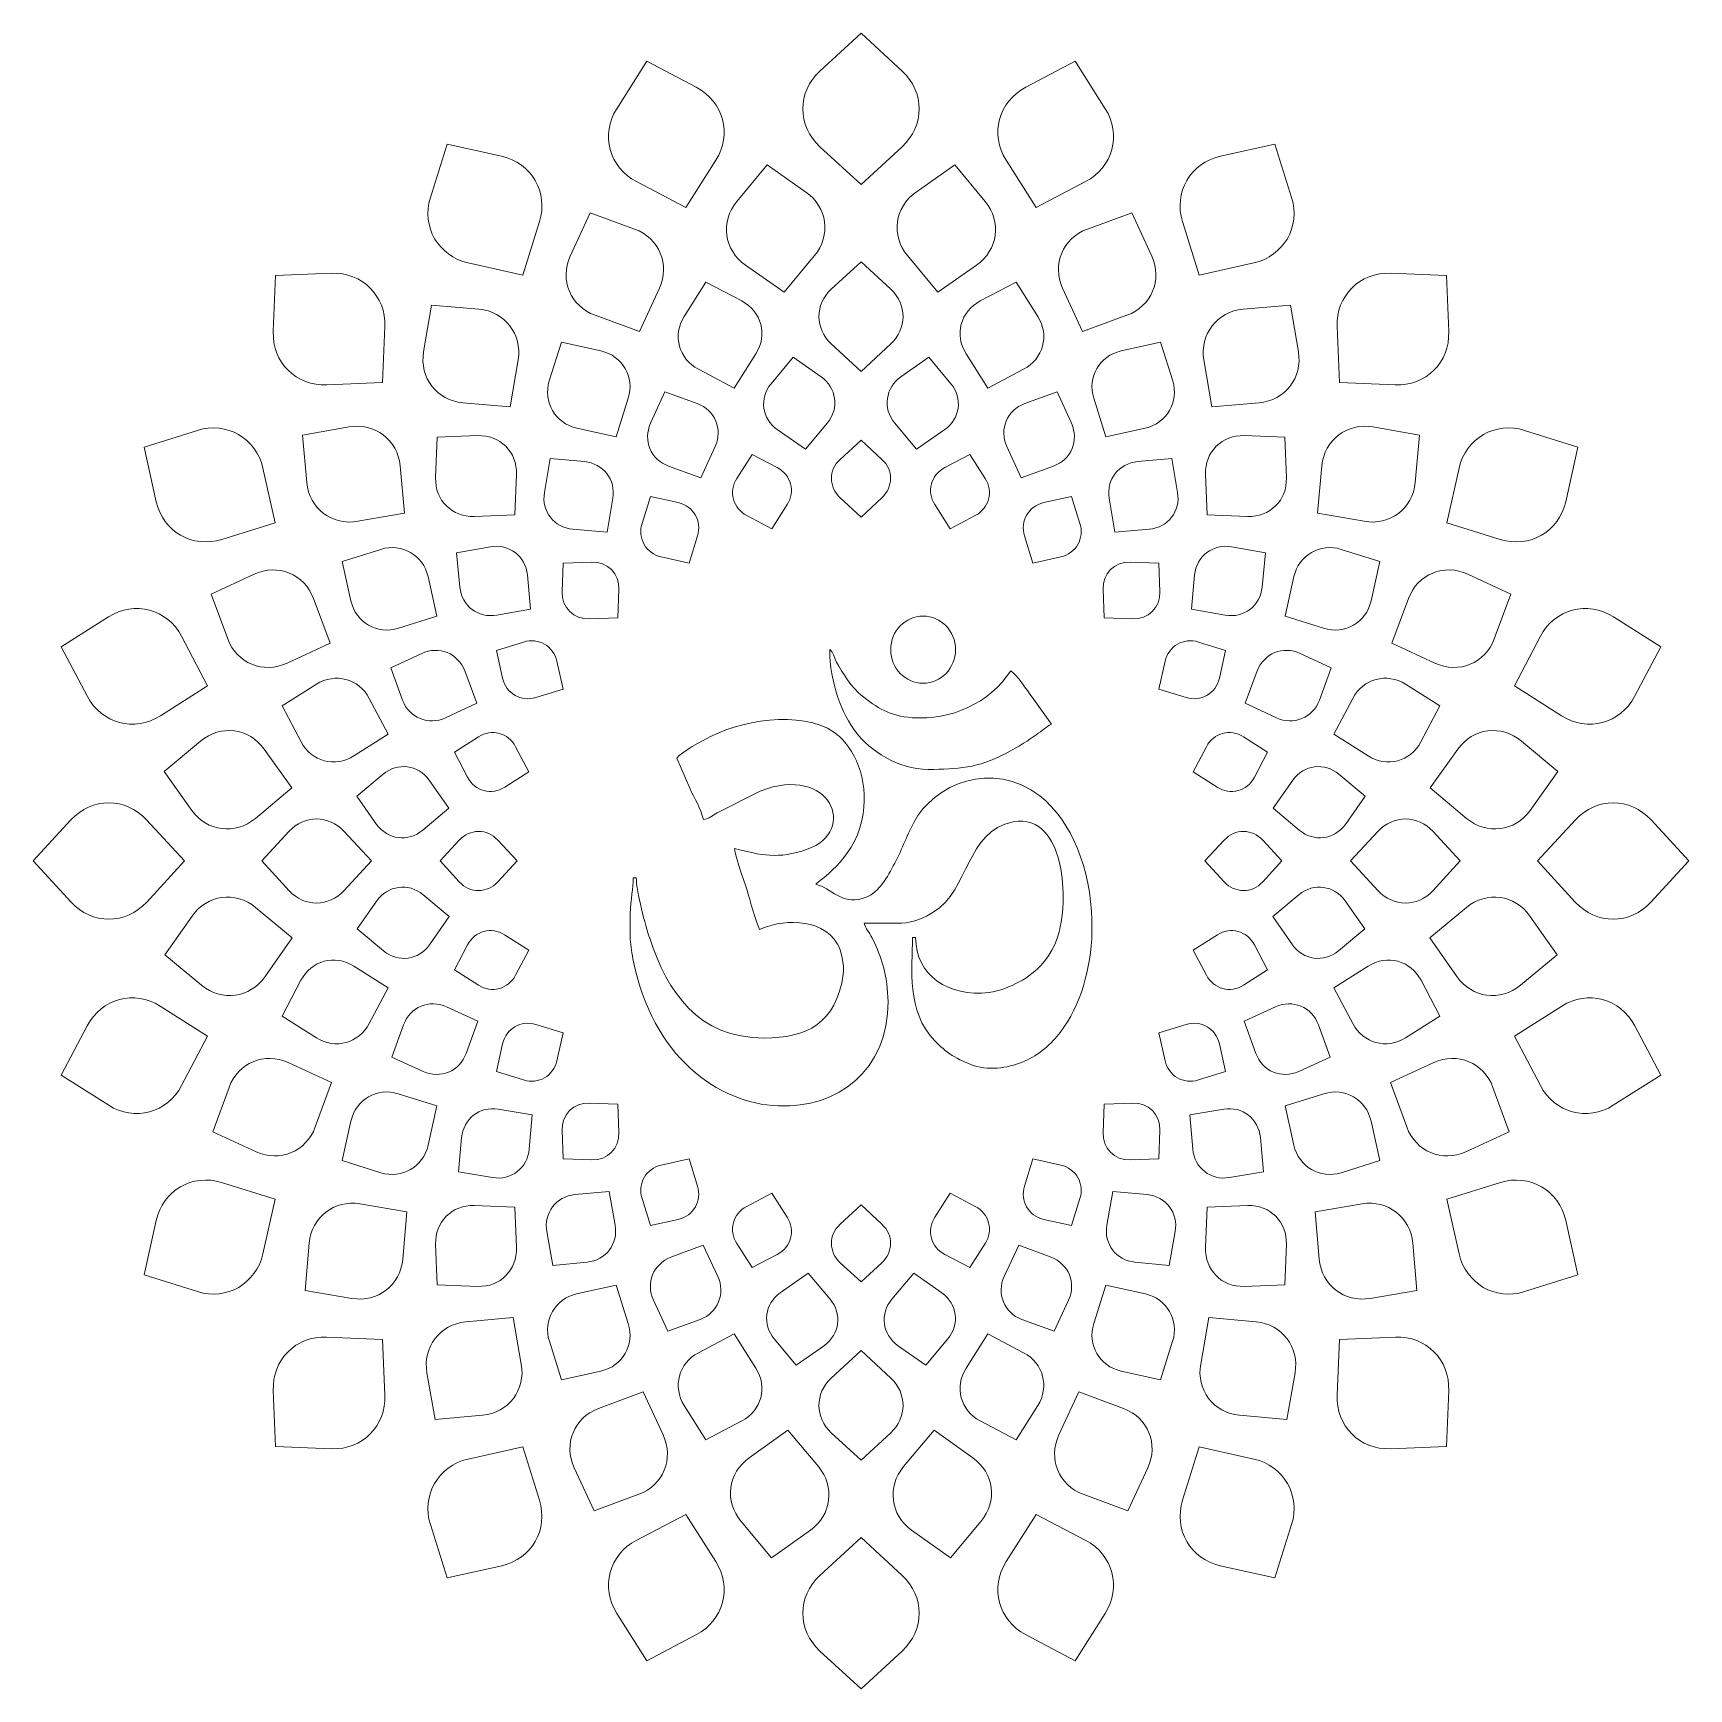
# Model space of a CAD drawing. Header units: millimetres. Extents: x -150 to 150, y -150 to 150.
import ezdxf

# ---------------------------------------------------------------- set-up
doc = ezdxf.new("R2010")
doc.units = ezdxf.units.MM
doc.header["$MEASUREMENT"] = 0
doc.layers.add('Layer 1', color=7, linetype='Continuous')

msp = doc.modelspace()

# ---------------------------------------------------------------- linework, layer by layer
at = {"layer": 'Layer 1', "color": 250, "lineweight": 20}
for points, knots in [([(-0.0818, 122.4834), (-0.0818, 122.4834), (-7.5262, 129.3416), (-7.5262, 129.3416), (-11.6206, 133.1136), (-11.6323, 139.277), (-7.5513, 143.0362), (-7.5513, 143.0362), (-0.0818, 149.9182), (-0.0818, 149.9182), (-0.0818, 149.9182), (7.3875, 143.0362), (7.3875, 143.0362), (11.4691, 139.277), (11.4568, 133.1136), (7.3624, 129.3416), (7.3624, 129.3416), (-0.0818, 122.4834), (-0.0818, 122.4834)], [0, 0, 0, 0, 0.16666667, 0.16666667, 0.16666667, 0.33333333, 0.33333333, 0.33333333, 0.5, 0.5, 0.5, 0.66666667, 0.66666667, 0.66666667, 0.83333333, 0.83333333, 0.83333333, 1, 1, 1, 1]), ([(-44.3384, 136.2262), (-44.3384, 136.2262), (-38.9049, 144.8065), (-38.9049, 144.8065), (-38.9049, 144.8065), (-29.9385, 140.1088), (-29.9385, 140.1088), (-25.0073, 137.5248), (-23.4014, 131.5753), (-26.3699, 126.8879), (-26.3699, 126.8879), (-31.8041, 118.3064), (-31.8041, 118.3064), (-31.8041, 118.3064), (-40.7705, 123.0046), (-40.7705, 123.0046), (-45.7017, 125.5895), (-47.3071, 131.5381), (-44.3384, 136.2262)], [0, 0, 0, 0, 0.16666667, 0.16666667, 0.16666667, 0.33333333, 0.33333333, 0.33333333, 0.5, 0.5, 0.5, 0.66666667, 0.66666667, 0.66666667, 0.83333333, 0.83333333, 0.83333333, 1, 1, 1, 1]), ([(44.1753, 136.2262), (44.1753, 136.2262), (38.7413, 144.8065), (38.7413, 144.8065), (38.7413, 144.8065), (29.7746, 140.1088), (29.7746, 140.1088), (24.8439, 137.5248), (23.2375, 131.5753), (26.2062, 126.8879), (26.2062, 126.8879), (31.6407, 118.3064), (31.6407, 118.3064), (31.6407, 118.3064), (40.6067, 123.0046), (40.6067, 123.0046), (45.5381, 125.5895), (47.1433, 131.5381), (44.1753, 136.2262)], [0, 0, 0, 0, 0.16666667, 0.16666667, 0.16666667, 0.33333333, 0.33333333, 0.33333333, 0.5, 0.5, 0.5, 0.66666667, 0.66666667, 0.66666667, 0.83333333, 0.83333333, 0.83333333, 1, 1, 1, 1]), ([(-78.1099, 120.1274), (-78.1099, 120.1274), (-75.0819, 129.8212), (-75.0819, 129.8212), (-75.0819, 129.8212), (-65.2053, 127.604), (-65.2053, 127.604), (-59.7737, 126.384), (-56.6823, 121.0531), (-58.3364, 115.7563), (-58.3364, 115.7563), (-61.3642, 106.0632), (-61.3642, 106.0632), (-61.3642, 106.0632), (-71.241, 108.2796), (-71.241, 108.2796), (-76.6738, 109.4998), (-79.764, 114.8306), (-78.1099, 120.1274)], [0, 0, 0, 0, 0.16666667, 0.16666667, 0.16666667, 0.33333333, 0.33333333, 0.33333333, 0.5, 0.5, 0.5, 0.66666667, 0.66666667, 0.66666667, 0.83333333, 0.83333333, 0.83333333, 1, 1, 1, 1]), ([(77.9461, 120.1274), (77.9461, 120.1274), (74.9182, 129.8212), (74.9182, 129.8212), (74.9182, 129.8212), (65.0415, 127.604), (65.0415, 127.604), (59.6098, 126.384), (56.5184, 121.0531), (58.1732, 115.7563), (58.1732, 115.7563), (61.2006, 106.0632), (61.2006, 106.0632), (61.2006, 106.0632), (71.0778, 108.2796), (71.0778, 108.2796), (76.51, 109.4998), (79.6002, 114.8306), (77.9461, 120.1274)], [0, 0, 0, 0, 0.16666667, 0.16666667, 0.16666667, 0.33333333, 0.33333333, 0.33333333, 0.5, 0.5, 0.5, 0.66666667, 0.66666667, 0.66666667, 0.83333333, 0.83333333, 0.83333333, 1, 1, 1, 1]), ([(-22.6017, 119.41), (-22.6017, 119.41), (-17.1023, 126.0446), (-17.1023, 126.0446), (-17.1023, 126.0446), (-10.0636, 121.1226), (-10.0636, 121.1226), (-6.1928, 118.4143), (-5.4842, 113.2346), (-8.4888, 109.6097), (-8.4888, 109.6097), (-13.9883, 102.9764), (-13.9883, 102.9764), (-13.9883, 102.9764), (-21.027, 107.8979), (-21.027, 107.8979), (-24.8979, 110.6061), (-25.6064, 115.7859), (-22.6017, 119.41)], [0, 0, 0, 0, 0.16666667, 0.16666667, 0.16666667, 0.33333333, 0.33333333, 0.33333333, 0.5, 0.5, 0.5, 0.66666667, 0.66666667, 0.66666667, 0.83333333, 0.83333333, 0.83333333, 1, 1, 1, 1]), ([(22.4378, 119.41), (22.4378, 119.41), (16.9385, 126.0446), (16.9385, 126.0446), (16.9385, 126.0446), (9.8998, 121.1226), (9.8998, 121.1226), (6.029, 118.4143), (5.3204, 113.2346), (8.325, 109.6097), (8.325, 109.6097), (13.825, 102.9764), (13.825, 102.9764), (13.825, 102.9764), (20.8632, 107.8979), (20.8632, 107.8979), (24.734, 110.6061), (25.4426, 115.7859), (22.4378, 119.41)], [0, 0, 0, 0, 0.16666667, 0.16666667, 0.16666667, 0.33333333, 0.33333333, 0.33333333, 0.5, 0.5, 0.5, 0.66666667, 0.66666667, 0.66666667, 0.83333333, 0.83333333, 0.83333333, 1, 1, 1, 1]), ([(-52.7612, 109.5107), (-52.7612, 109.5107), (-49.1652, 117.3408), (-49.1652, 117.3408), (-49.1652, 117.3408), (-41.0936, 114.4089), (-41.0936, 114.4089), (-36.6535, 112.7954), (-34.6291, 107.9756), (-36.593, 103.6963), (-36.593, 103.6963), (-40.1884, 95.8656), (-40.1884, 95.8656), (-40.1884, 95.8656), (-48.2606, 98.7974), (-48.2606, 98.7974), (-52.7009, 100.4116), (-54.7257, 105.2315), (-52.7612, 109.5107)], [0, 0, 0, 0, 0.16666667, 0.16666667, 0.16666667, 0.33333333, 0.33333333, 0.33333333, 0.5, 0.5, 0.5, 0.66666667, 0.66666667, 0.66666667, 0.83333333, 0.83333333, 0.83333333, 1, 1, 1, 1]), ([(52.5974, 109.5107), (52.5974, 109.5107), (49.0021, 117.3408), (49.0021, 117.3408), (49.0021, 117.3408), (40.9304, 114.4089), (40.9304, 114.4089), (36.4903, 112.7954), (34.4653, 107.9756), (36.4291, 103.6963), (36.4291, 103.6963), (40.0246, 95.8656), (40.0246, 95.8656), (40.0246, 95.8656), (48.0968, 98.7974), (48.0968, 98.7974), (52.537, 100.4116), (54.5619, 105.2315), (52.5974, 109.5107)], [0, 0, 0, 0, 0.16666667, 0.16666667, 0.16666667, 0.33333333, 0.33333333, 0.33333333, 0.5, 0.5, 0.5, 0.66666667, 0.66666667, 0.66666667, 0.83333333, 0.83333333, 0.83333333, 1, 1, 1, 1]), ([(-0.0818, 88.6274), (-0.0818, 88.6274), (5.3063, 93.5919), (5.3063, 93.5919), (8.2695, 96.3213), (8.278, 100.7813), (5.3245, 103.5035), (5.3245, 103.5035), (-0.0818, 108.4847), (-0.0818, 108.4847), (-0.0818, 108.4847), (-5.4884, 103.5035), (-5.4884, 103.5035), (-8.4418, 100.7813), (-8.4333, 96.3213), (-5.4701, 93.5919), (-5.4701, 93.5919), (-0.0818, 88.6274), (-0.0818, 88.6274)], [0, 0, 0, 0, 0.16666667, 0.16666667, 0.16666667, 0.33333333, 0.33333333, 0.33333333, 0.5, 0.5, 0.5, 0.66666667, 0.66666667, 0.66666667, 0.83333333, 0.83333333, 0.83333333, 1, 1, 1, 1]), ([(-106.5634, 95.8353), (-106.5634, 95.8353), (-106.148, 105.9841), (-106.148, 105.9841), (-106.148, 105.9841), (-96.0337, 106.3976), (-96.0337, 106.3976), (-90.4714, 106.6264), (-86.1058, 102.2763), (-86.3331, 96.7327), (-86.3331, 96.7327), (-86.749, 86.5852), (-86.749, 86.5852), (-86.749, 86.5852), (-96.8627, 86.1705), (-96.8627, 86.1705), (-102.4249, 85.9417), (-106.7906, 90.2918), (-106.5634, 95.8353)], [0, 0, 0, 0, 0.16666667, 0.16666667, 0.16666667, 0.33333333, 0.33333333, 0.33333333, 0.5, 0.5, 0.5, 0.66666667, 0.66666667, 0.66666667, 0.83333333, 0.83333333, 0.83333333, 1, 1, 1, 1]), ([(106.4002, 95.8353), (106.4002, 95.8353), (105.9842, 105.9841), (105.9842, 105.9841), (105.9842, 105.9841), (95.8699, 106.3976), (95.8699, 106.3976), (90.3076, 106.6264), (85.942, 102.2763), (86.1692, 96.7327), (86.1692, 96.7327), (86.5852, 86.5852), (86.5852, 86.5852), (86.5852, 86.5852), (96.6994, 86.1705), (96.6994, 86.1705), (102.2612, 85.9417), (106.6268, 90.2918), (106.4002, 95.8353)], [0, 0, 0, 0, 0.16666667, 0.16666667, 0.16666667, 0.33333333, 0.33333333, 0.33333333, 0.5, 0.5, 0.5, 0.66666667, 0.66666667, 0.66666667, 0.83333333, 0.83333333, 0.83333333, 1, 1, 1, 1]), ([(-32.1136, 98.575), (-32.1136, 98.575), (-28.1811, 104.7846), (-28.1811, 104.7846), (-28.1811, 104.7846), (-21.6916, 101.3842), (-21.6916, 101.3842), (-18.1218, 99.5135), (-16.96, 95.208), (-19.1082, 91.8152), (-19.1082, 91.8152), (-23.0416, 85.6056), (-23.0416, 85.6056), (-23.0416, 85.6056), (-29.5311, 89.0048), (-29.5311, 89.0048), (-33.1002, 90.8755), (-34.2627, 95.1816), (-32.1136, 98.575)], [0, 0, 0, 0, 0.16666667, 0.16666667, 0.16666667, 0.33333333, 0.33333333, 0.33333333, 0.5, 0.5, 0.5, 0.66666667, 0.66666667, 0.66666667, 0.83333333, 0.83333333, 0.83333333, 1, 1, 1, 1]), ([(31.95, 98.575), (31.95, 98.575), (28.0173, 104.7846), (28.0173, 104.7846), (28.0173, 104.7846), (21.5277, 101.3842), (21.5277, 101.3842), (17.958, 99.5135), (16.7962, 95.208), (18.9451, 91.8152), (18.9451, 91.8152), (22.8777, 85.6056), (22.8777, 85.6056), (22.8777, 85.6056), (29.3673, 89.0048), (29.3673, 89.0048), (32.9364, 90.8755), (34.0988, 95.1816), (31.95, 98.575)], [0, 0, 0, 0, 0.16666667, 0.16666667, 0.16666667, 0.33333333, 0.33333333, 0.33333333, 0.5, 0.5, 0.5, 0.66666667, 0.66666667, 0.66666667, 0.83333333, 0.83333333, 0.83333333, 1, 1, 1, 1]), ([(-79.3316, 92.1417), (-79.3316, 92.1417), (-77.8845, 100.6359), (-77.8845, 100.6359), (-77.8845, 100.6359), (-69.3285, 99.8928), (-69.3285, 99.8928), (-64.6231, 99.4839), (-61.4193, 95.352), (-62.2085, 90.7108), (-62.2085, 90.7108), (-63.655, 82.2146), (-63.655, 82.2146), (-63.655, 82.2146), (-72.2109, 82.9596), (-72.2109, 82.9596), (-76.9169, 83.3678), (-80.1208, 87.4999), (-79.3316, 92.1417)], [0, 0, 0, 0, 0.16666667, 0.16666667, 0.16666667, 0.33333333, 0.33333333, 0.33333333, 0.5, 0.5, 0.5, 0.66666667, 0.66666667, 0.66666667, 0.83333333, 0.83333333, 0.83333333, 1, 1, 1, 1]), ([(79.1678, 92.1417), (79.1678, 92.1417), (77.7207, 100.6359), (77.7207, 100.6359), (77.7207, 100.6359), (69.1652, 99.8928), (69.1652, 99.8928), (64.4594, 99.4839), (61.2554, 95.352), (62.0447, 90.7108), (62.0447, 90.7108), (63.4911, 82.2146), (63.4911, 82.2146), (63.4911, 82.2146), (72.0478, 82.9596), (72.0478, 82.9596), (76.753, 83.3678), (79.957, 87.4999), (79.1678, 92.1417)], [0, 0, 0, 0, 0.16666667, 0.16666667, 0.16666667, 0.33333333, 0.33333333, 0.33333333, 0.5, 0.5, 0.5, 0.66666667, 0.66666667, 0.66666667, 0.83333333, 0.83333333, 0.83333333, 1, 1, 1, 1]), ([(-56.5571, 86.922), (-56.5571, 86.922), (-54.3653, 93.939), (-54.3653, 93.939), (-54.3653, 93.939), (-47.2167, 92.3332), (-47.2167, 92.3332), (-43.2847, 91.4507), (-41.0478, 87.5932), (-42.2451, 83.7594), (-42.2451, 83.7594), (-44.4367, 76.7431), (-44.4367, 76.7431), (-44.4367, 76.7431), (-51.5854, 78.3482), (-51.5854, 78.3482), (-55.5168, 79.2307), (-57.7536, 83.0889), (-56.5571, 86.922)], [0, 0, 0, 0, 0.16666667, 0.16666667, 0.16666667, 0.33333333, 0.33333333, 0.33333333, 0.5, 0.5, 0.5, 0.66666667, 0.66666667, 0.66666667, 0.83333333, 0.83333333, 0.83333333, 1, 1, 1, 1]), ([(56.3932, 86.922), (56.3932, 86.922), (54.2014, 93.939), (54.2014, 93.939), (54.2014, 93.939), (47.0528, 92.3332), (47.0528, 92.3332), (43.1208, 91.4507), (40.884, 87.5932), (42.0812, 83.7594), (42.0812, 83.7594), (44.2735, 76.7431), (44.2735, 76.7431), (44.2735, 76.7431), (51.4216, 78.3482), (51.4216, 78.3482), (55.353, 79.2307), (57.5905, 83.0889), (56.3932, 86.922)], [0, 0, 0, 0, 0.16666667, 0.16666667, 0.16666667, 0.33333333, 0.33333333, 0.33333333, 0.5, 0.5, 0.5, 0.66666667, 0.66666667, 0.66666667, 0.83333333, 0.83333333, 0.83333333, 1, 1, 1, 1]), ([(-16.3816, 86.4032), (-16.3816, 86.4032), (-12.4007, 91.2051), (-12.4007, 91.2051), (-12.4007, 91.2051), (-7.3069, 87.6427), (-7.3069, 87.6427), (-4.5043, 85.6821), (-3.9919, 81.9331), (-6.1665, 79.3098), (-6.1665, 79.3098), (-10.1479, 74.5086), (-10.1479, 74.5086), (-10.1479, 74.5086), (-15.2411, 78.0717), (-15.2411, 78.0717), (-18.043, 80.0311), (-18.5554, 83.78), (-16.3816, 86.4032)], [0, 0, 0, 0, 0.16666667, 0.16666667, 0.16666667, 0.33333333, 0.33333333, 0.33333333, 0.5, 0.5, 0.5, 0.66666667, 0.66666667, 0.66666667, 0.83333333, 0.83333333, 0.83333333, 1, 1, 1, 1]), ([(16.2178, 86.4032), (16.2178, 86.4032), (12.2369, 91.2051), (12.2369, 91.2051), (12.2369, 91.2051), (7.1431, 87.6427), (7.1431, 87.6427), (4.3411, 85.6821), (3.8281, 81.9331), (6.0032, 79.3098), (6.0032, 79.3098), (9.9841, 74.5086), (9.9841, 74.5086), (9.9841, 74.5086), (15.0779, 78.0717), (15.0779, 78.0717), (17.8792, 80.0311), (18.3923, 83.78), (16.2178, 86.4032)], [0, 0, 0, 0, 0.16666667, 0.16666667, 0.16666667, 0.33333333, 0.33333333, 0.33333333, 0.5, 0.5, 0.5, 0.66666667, 0.66666667, 0.66666667, 0.83333333, 0.83333333, 0.83333333, 1, 1, 1, 1]), ([(-38.2098, 79.2378), (-38.2098, 79.2378), (-35.6077, 84.9068), (-35.6077, 84.9068), (-35.6077, 84.9068), (-29.7656, 82.7836), (-29.7656, 82.7836), (-26.5515, 81.6156), (-25.0861, 78.1277), (-26.5081, 75.0298), (-26.5081, 75.0298), (-29.1102, 69.3616), (-29.1102, 69.3616), (-29.1102, 69.3616), (-34.9528, 71.4847), (-34.9528, 71.4847), (-38.1659, 72.6528), (-39.6318, 76.1407), (-38.2098, 79.2378)], [0, 0, 0, 0, 0.16666667, 0.16666667, 0.16666667, 0.33333333, 0.33333333, 0.33333333, 0.5, 0.5, 0.5, 0.66666667, 0.66666667, 0.66666667, 0.83333333, 0.83333333, 0.83333333, 1, 1, 1, 1]), ([(38.046, 79.2378), (38.046, 79.2378), (35.4445, 84.9068), (35.4445, 84.9068), (35.4445, 84.9068), (29.6019, 82.7836), (29.6019, 82.7836), (26.3881, 81.6156), (24.9222, 78.1277), (26.3442, 75.0298), (26.3442, 75.0298), (28.9463, 69.3616), (28.9463, 69.3616), (28.9463, 69.3616), (34.789, 71.4847), (34.789, 71.4847), (38.0021, 72.6528), (39.4681, 76.1407), (38.046, 79.2378)], [0, 0, 0, 0, 0.16666667, 0.16666667, 0.16666667, 0.33333333, 0.33333333, 0.33333333, 0.5, 0.5, 0.5, 0.66666667, 0.66666667, 0.66666667, 0.83333333, 0.83333333, 0.83333333, 1, 1, 1, 1]), ([(-127.7608, 65.0078), (-127.7608, 65.0078), (-129.986, 74.9175), (-129.986, 74.9175), (-129.986, 74.9175), (-120.3237, 77.9361), (-120.3237, 77.9361), (-115.0094, 79.5958), (-109.6671, 76.5245), (-108.4515, 71.1107), (-108.4515, 71.1107), (-106.2268, 61.201), (-106.2268, 61.201), (-106.2268, 61.201), (-115.8884, 58.1829), (-115.8884, 58.1829), (-121.2027, 56.5232), (-126.5451, 59.5945), (-127.7608, 65.0078)], [0, 0, 0, 0, 0.16666667, 0.16666667, 0.16666667, 0.33333333, 0.33333333, 0.33333333, 0.5, 0.5, 0.5, 0.66666667, 0.66666667, 0.66666667, 0.83333333, 0.83333333, 0.83333333, 1, 1, 1, 1]), ([(-100.5003, 68.4873), (-100.5003, 68.4873), (-101.3016, 77.0676), (-101.3016, 77.0676), (-101.3016, 77.0676), (-92.8446, 78.5635), (-92.8446, 78.5635), (-88.193, 79.3869), (-84.0289, 76.225), (-83.591, 71.5374), (-83.591, 71.5374), (-82.7889, 62.9578), (-82.7889, 62.9578), (-82.7889, 62.9578), (-91.246, 61.4613), (-91.246, 61.4613), (-95.8976, 60.6378), (-100.0617, 63.8006), (-100.5003, 68.4873)], [0, 0, 0, 0, 0.16666667, 0.16666667, 0.16666667, 0.33333333, 0.33333333, 0.33333333, 0.5, 0.5, 0.5, 0.66666667, 0.66666667, 0.66666667, 0.83333333, 0.83333333, 0.83333333, 1, 1, 1, 1]), ([(100.3364, 68.4873), (100.3364, 68.4873), (101.1378, 77.0676), (101.1378, 77.0676), (101.1378, 77.0676), (92.6807, 78.5635), (92.6807, 78.5635), (88.0292, 79.3869), (83.8651, 76.225), (83.4271, 71.5374), (83.4271, 71.5374), (82.6251, 62.9578), (82.6251, 62.9578), (82.6251, 62.9578), (91.0822, 61.4613), (91.0822, 61.4613), (95.7337, 60.6378), (99.8978, 63.8006), (100.3364, 68.4873)], [0, 0, 0, 0, 0.16666667, 0.16666667, 0.16666667, 0.33333333, 0.33333333, 0.33333333, 0.5, 0.5, 0.5, 0.66666667, 0.66666667, 0.66666667, 0.83333333, 0.83333333, 0.83333333, 1, 1, 1, 1]), ([(127.5969, 65.0078), (127.5969, 65.0078), (129.8221, 74.9175), (129.8221, 74.9175), (129.8221, 74.9175), (120.1599, 77.9361), (120.1599, 77.9361), (114.8456, 79.5958), (109.5032, 76.5245), (108.2877, 71.1107), (108.2877, 71.1107), (106.063, 61.201), (106.063, 61.201), (106.063, 61.201), (115.7246, 58.1829), (115.7246, 58.1829), (121.0389, 56.5232), (126.3819, 59.5945), (127.5969, 65.0078)], [0, 0, 0, 0, 0.16666667, 0.16666667, 0.16666667, 0.33333333, 0.33333333, 0.33333333, 0.5, 0.5, 0.5, 0.66666667, 0.66666667, 0.66666667, 0.83333333, 0.83333333, 0.83333333, 1, 1, 1, 1]), ([(-77.1508, 69.3409), (-77.1508, 69.3409), (-76.8497, 76.6851), (-76.8497, 76.6851), (-76.8497, 76.6851), (-69.53, 76.9854), (-69.53, 76.9854), (-65.5034, 77.1512), (-62.3442, 74.0026), (-62.5084, 69.9895), (-62.5084, 69.9895), (-62.8095, 62.6448), (-62.8095, 62.6448), (-62.8095, 62.6448), (-70.1292, 62.3445), (-70.1292, 62.3445), (-74.1553, 62.1806), (-77.3152, 65.3285), (-77.1508, 69.3409)], [0, 0, 0, 0, 0.16666667, 0.16666667, 0.16666667, 0.33333333, 0.33333333, 0.33333333, 0.5, 0.5, 0.5, 0.66666667, 0.66666667, 0.66666667, 0.83333333, 0.83333333, 0.83333333, 1, 1, 1, 1]), ([(-0.0818, 62.2429), (-0.0818, 62.2429), (3.7035, 65.7302), (3.7035, 65.7302), (5.7857, 67.6478), (5.7919, 70.7816), (3.7168, 72.6932), (3.7168, 72.6932), (-0.0818, 76.1928), (-0.0818, 76.1928), (-0.0818, 76.1928), (-3.8802, 72.6932), (-3.8802, 72.6932), (-5.9557, 70.7816), (-5.9496, 67.6478), (-3.8672, 65.7302), (-3.8672, 65.7302), (-0.0818, 62.2429), (-0.0818, 62.2429)], [0, 0, 0, 0, 0.16666667, 0.16666667, 0.16666667, 0.33333333, 0.33333333, 0.33333333, 0.5, 0.5, 0.5, 0.66666667, 0.66666667, 0.66666667, 0.83333333, 0.83333333, 0.83333333, 1, 1, 1, 1]), ([(76.987, 69.3409), (76.987, 69.3409), (76.6859, 76.6851), (76.6859, 76.6851), (76.6859, 76.6851), (69.3662, 76.9854), (69.3662, 76.9854), (65.3402, 77.1512), (62.1803, 74.0026), (62.3446, 69.9895), (62.3446, 69.9895), (62.6457, 62.6448), (62.6457, 62.6448), (62.6457, 62.6448), (69.966, 62.3445), (69.966, 62.3445), (73.9915, 62.1806), (77.1519, 65.3285), (76.987, 69.3409)], [0, 0, 0, 0, 0.16666667, 0.16666667, 0.16666667, 0.33333333, 0.33333333, 0.33333333, 0.5, 0.5, 0.5, 0.66666667, 0.66666667, 0.66666667, 0.83333333, 0.83333333, 0.83333333, 1, 1, 1, 1]), ([(-57.4402, 66.6668), (-57.4402, 66.6668), (-56.394, 72.816), (-56.394, 72.816), (-56.394, 72.816), (-50.2012, 72.2768), (-50.2012, 72.2768), (-46.7952, 71.9811), (-44.4759, 68.9907), (-45.0477, 65.6307), (-45.0477, 65.6307), (-46.0946, 59.4827), (-46.0946, 59.4827), (-46.0946, 59.4827), (-52.2872, 60.0207), (-52.2872, 60.0207), (-55.6934, 60.3171), (-58.012, 63.3081), (-57.4402, 66.6668)], [0, 0, 0, 0, 0.16666667, 0.16666667, 0.16666667, 0.33333333, 0.33333333, 0.33333333, 0.5, 0.5, 0.5, 0.66666667, 0.66666667, 0.66666667, 0.83333333, 0.83333333, 0.83333333, 1, 1, 1, 1]), ([(-22.5864, 69.2304), (-22.5864, 69.2304), (-19.823, 73.5939), (-19.823, 73.5939), (-19.823, 73.5939), (-15.2644, 71.2052), (-15.2644, 71.2052), (-12.7562, 69.8907), (-11.9402, 66.8656), (-13.4495, 64.4826), (-13.4495, 64.4826), (-16.2124, 60.1178), (-16.2124, 60.1178), (-16.2124, 60.1178), (-20.7723, 62.5078), (-20.7723, 62.5078), (-23.2797, 63.8217), (-24.0965, 66.8468), (-22.5864, 69.2304)], [0, 0, 0, 0, 0.16666667, 0.16666667, 0.16666667, 0.33333333, 0.33333333, 0.33333333, 0.5, 0.5, 0.5, 0.66666667, 0.66666667, 0.66666667, 0.83333333, 0.83333333, 0.83333333, 1, 1, 1, 1]), ([(22.4232, 69.2304), (22.4232, 69.2304), (19.6592, 73.5939), (19.6592, 73.5939), (19.6592, 73.5939), (15.1005, 71.2052), (15.1005, 71.2052), (12.593, 69.8907), (11.7764, 66.8656), (13.2857, 64.4826), (13.2857, 64.4826), (16.0485, 60.1178), (16.0485, 60.1178), (16.0485, 60.1178), (20.6085, 62.5078), (20.6085, 62.5078), (23.116, 63.8217), (23.9327, 66.8468), (22.4232, 69.2304)], [0, 0, 0, 0, 0.16666667, 0.16666667, 0.16666667, 0.33333333, 0.33333333, 0.33333333, 0.5, 0.5, 0.5, 0.66666667, 0.66666667, 0.66666667, 0.83333333, 0.83333333, 0.83333333, 1, 1, 1, 1]), ([(57.2766, 66.6668), (57.2766, 66.6668), (56.2301, 72.816), (56.2301, 72.816), (56.2301, 72.816), (50.0375, 72.2768), (50.0375, 72.2768), (46.6314, 71.9811), (44.3121, 68.9907), (44.8838, 65.6307), (44.8838, 65.6307), (45.9308, 59.4827), (45.9308, 59.4827), (45.9308, 59.4827), (52.1234, 60.0207), (52.1234, 60.0207), (55.5295, 60.3171), (57.8482, 63.3081), (57.2766, 66.6668)], [0, 0, 0, 0, 0.16666667, 0.16666667, 0.16666667, 0.33333333, 0.33333333, 0.33333333, 0.5, 0.5, 0.5, 0.66666667, 0.66666667, 0.66666667, 0.83333333, 0.83333333, 0.83333333, 1, 1, 1, 1]), ([(-39.759, 61.0454), (-39.759, 61.0454), (-38.2196, 65.9745), (-38.2196, 65.9745), (-38.2196, 65.9745), (-33.1973, 64.847), (-33.1973, 64.847), (-30.4344, 64.2261), (-28.8628, 61.5159), (-29.7039, 58.8219), (-29.7039, 58.8219), (-31.2439, 53.8928), (-31.2439, 53.8928), (-31.2439, 53.8928), (-36.2663, 55.0203), (-36.2663, 55.0203), (-39.0285, 55.6405), (-40.6008, 58.3514), (-39.759, 61.0454)], [0, 0, 0, 0, 0.16666667, 0.16666667, 0.16666667, 0.33333333, 0.33333333, 0.33333333, 0.5, 0.5, 0.5, 0.66666667, 0.66666667, 0.66666667, 0.83333333, 0.83333333, 0.83333333, 1, 1, 1, 1]), ([(39.5957, 61.0454), (39.5957, 61.0454), (38.0558, 65.9745), (38.0558, 65.9745), (38.0558, 65.9745), (33.0335, 64.847), (33.0335, 64.847), (30.2712, 64.2261), (28.6996, 61.5159), (29.5407, 58.8219), (29.5407, 58.8219), (31.0806, 53.8928), (31.0806, 53.8928), (31.0806, 53.8928), (36.1024, 55.0203), (36.1024, 55.0203), (38.8651, 55.6405), (40.4369, 58.3514), (39.5957, 61.0454)], [0, 0, 0, 0, 0.16666667, 0.16666667, 0.16666667, 0.33333333, 0.33333333, 0.33333333, 0.5, 0.5, 0.5, 0.66666667, 0.66666667, 0.66666667, 0.83333333, 0.83333333, 0.83333333, 1, 1, 1, 1]), ([(-92.4928, 47.0287), (-92.4928, 47.0287), (-94.1028, 54.2007), (-94.1028, 54.2007), (-94.1028, 54.2007), (-87.11, 56.385), (-87.11, 56.385), (-83.2634, 57.5864), (-79.3969, 55.3635), (-78.5173, 51.4449), (-78.5173, 51.4449), (-76.9066, 44.2736), (-76.9066, 44.2736), (-76.9066, 44.2736), (-83.9, 42.0886), (-83.9, 42.0886), (-87.7464, 40.8874), (-91.6131, 43.1095), (-92.4928, 47.0287)], [0, 0, 0, 0, 0.16666667, 0.16666667, 0.16666667, 0.33333333, 0.33333333, 0.33333333, 0.5, 0.5, 0.5, 0.66666667, 0.66666667, 0.66666667, 0.83333333, 0.83333333, 0.83333333, 1, 1, 1, 1]), ([(-72.7619, 49.5468), (-72.7619, 49.5468), (-73.3417, 55.7576), (-73.3417, 55.7576), (-73.3417, 55.7576), (-67.221, 56.8395), (-67.221, 56.8395), (-63.8548, 57.4353), (-60.8402, 55.1469), (-60.5231, 51.7541), (-60.5231, 51.7541), (-59.9436, 45.5438), (-59.9436, 45.5438), (-59.9436, 45.5438), (-66.0642, 44.4613), (-66.0642, 44.4613), (-69.4311, 43.8661), (-72.445, 46.1539), (-72.7619, 49.5468)], [0, 0, 0, 0, 0.16666667, 0.16666667, 0.16666667, 0.33333333, 0.33333333, 0.33333333, 0.5, 0.5, 0.5, 0.66666667, 0.66666667, 0.66666667, 0.83333333, 0.83333333, 0.83333333, 1, 1, 1, 1]), ([(72.5982, 49.5468), (72.5982, 49.5468), (73.1785, 55.7576), (73.1785, 55.7576), (73.1785, 55.7576), (67.0572, 56.8395), (67.0572, 56.8395), (63.691, 57.4353), (60.677, 55.1469), (60.3593, 51.7541), (60.3593, 51.7541), (59.7797, 45.5438), (59.7797, 45.5438), (59.7797, 45.5438), (65.9009, 44.4613), (65.9009, 44.4613), (69.2673, 43.8661), (72.2812, 46.1539), (72.5982, 49.5468)], [0, 0, 0, 0, 0.16666667, 0.16666667, 0.16666667, 0.33333333, 0.33333333, 0.33333333, 0.5, 0.5, 0.5, 0.66666667, 0.66666667, 0.66666667, 0.83333333, 0.83333333, 0.83333333, 1, 1, 1, 1]), ([(92.3289, 47.0287), (92.3289, 47.0287), (93.9396, 54.2007), (93.9396, 54.2007), (93.9396, 54.2007), (86.9462, 56.385), (86.9462, 56.385), (83.0998, 57.5864), (79.2338, 55.3635), (78.3534, 51.4449), (78.3534, 51.4449), (76.7427, 44.2736), (76.7427, 44.2736), (76.7427, 44.2736), (83.7369, 42.0886), (83.7369, 42.0886), (87.5826, 40.8874), (91.4493, 43.1095), (92.3289, 47.0287)], [0, 0, 0, 0, 0.16666667, 0.16666667, 0.16666667, 0.33333333, 0.33333333, 0.33333333, 0.5, 0.5, 0.5, 0.66666667, 0.66666667, 0.66666667, 0.83333333, 0.83333333, 0.83333333, 1, 1, 1, 1]), ([(-54.228, 48.6924), (-54.228, 48.6924), (-54.0165, 53.8529), (-54.0165, 53.8529), (-54.0165, 53.8529), (-48.8733, 54.0638), (-48.8733, 54.0638), (-46.0451, 54.1794), (-43.8253, 51.9675), (-43.9407, 49.1487), (-43.9407, 49.1487), (-44.152, 43.9875), (-44.152, 43.9875), (-44.152, 43.9875), (-49.2947, 43.7774), (-49.2947, 43.7774), (-52.1236, 43.661), (-54.3433, 45.8729), (-54.228, 48.6924)], [0, 0, 0, 0, 0.16666667, 0.16666667, 0.16666667, 0.33333333, 0.33333333, 0.33333333, 0.5, 0.5, 0.5, 0.66666667, 0.66666667, 0.66666667, 0.83333333, 0.83333333, 0.83333333, 1, 1, 1, 1]), ([(54.0641, 48.6924), (54.0641, 48.6924), (53.8528, 53.8529), (53.8528, 53.8529), (53.8528, 53.8529), (48.7094, 54.0638), (48.7094, 54.0638), (45.8812, 54.1794), (43.6615, 51.9675), (43.7769, 49.1487), (43.7769, 49.1487), (43.9884, 43.9875), (43.9884, 43.9875), (43.9884, 43.9875), (49.1309, 43.7774), (49.1309, 43.7774), (51.9603, 43.661), (54.1795, 45.8729), (54.0641, 48.6924)], [0, 0, 0, 0, 0.16666667, 0.16666667, 0.16666667, 0.33333333, 0.33333333, 0.33333333, 0.5, 0.5, 0.5, 0.66666667, 0.66666667, 0.66666667, 0.83333333, 0.83333333, 0.83333333, 1, 1, 1, 1]), ([(-114.8255, 40.1616), (-114.8255, 40.1616), (-117.8205, 48.2412), (-117.8205, 48.2412), (-117.8205, 48.2412), (-110.0385, 51.875), (-110.0385, 51.875), (-105.7588, 53.8734), (-100.9181, 51.8981), (-99.2816, 47.4833), (-99.2816, 47.4833), (-96.2866, 39.403), (-96.2866, 39.403), (-96.2866, 39.403), (-104.0681, 35.7692), (-104.0681, 35.7692), (-108.3483, 33.7706), (-113.1886, 35.7466), (-114.8255, 40.1616)], [0, 0, 0, 0, 0.16666667, 0.16666667, 0.16666667, 0.33333333, 0.33333333, 0.33333333, 0.5, 0.5, 0.5, 0.66666667, 0.66666667, 0.66666667, 0.83333333, 0.83333333, 0.83333333, 1, 1, 1, 1]), ([(114.6617, 40.1616), (114.6617, 40.1616), (117.6574, 48.2412), (117.6574, 48.2412), (117.6574, 48.2412), (109.8746, 51.875), (109.8746, 51.875), (105.595, 53.8734), (100.7547, 51.8981), (99.1184, 47.4833), (99.1184, 47.4833), (96.1228, 39.403), (96.1228, 39.403), (96.1228, 39.403), (103.9048, 35.7692), (103.9048, 35.7692), (108.1845, 33.7706), (113.0247, 35.7466), (114.6617, 40.1616)], [0, 0, 0, 0, 0.16666667, 0.16666667, 0.16666667, 0.33333333, 0.33333333, 0.33333333, 0.5, 0.5, 0.5, 0.66666667, 0.66666667, 0.66666667, 0.83333333, 0.83333333, 0.83333333, 1, 1, 1, 1]), ([(-140.2566, 29.744), (-140.2566, 29.744), (-144.9711, 38.7416), (-144.9711, 38.7416), (-144.9711, 38.7416), (-136.4187, 44.156), (-136.4187, 44.156), (-131.7159, 47.1354), (-125.7602, 45.551), (-123.1848, 40.6359), (-123.1848, 40.6359), (-118.4716, 31.6402), (-118.4716, 31.6402), (-118.4716, 31.6402), (-127.0227, 26.2246), (-127.0227, 26.2246), (-131.7262, 23.2457), (-137.6814, 24.8297), (-140.2566, 29.744)], [0, 0, 0, 0, 0.16666667, 0.16666667, 0.16666667, 0.33333333, 0.33333333, 0.33333333, 0.5, 0.5, 0.5, 0.66666667, 0.66666667, 0.66666667, 0.83333333, 0.83333333, 0.83333333, 1, 1, 1, 1]), ([(140.0934, 29.744), (140.0934, 29.744), (144.8073, 38.7416), (144.8073, 38.7416), (144.8073, 38.7416), (136.255, 44.156), (136.255, 44.156), (131.552, 47.1354), (125.5963, 45.551), (123.021, 40.6359), (123.021, 40.6359), (118.3079, 31.6402), (118.3079, 31.6402), (118.3079, 31.6402), (126.8589, 26.2246), (126.8589, 26.2246), (131.5625, 23.2457), (137.5181, 24.8297), (140.0934, 29.744)], [0, 0, 0, 0, 0.16666667, 0.16666667, 0.16666667, 0.33333333, 0.33333333, 0.33333333, 0.5, 0.5, 0.5, 0.66666667, 0.66666667, 0.66666667, 0.83333333, 0.83333333, 0.83333333, 1, 1, 1, 1]), ([(5.3063, 38.2132), (5.3063, 41.5732), (7.9335, 44.2981), (11.1747, 44.2981), (14.4157, 44.2981), (17.0429, 41.5732), (17.0429, 38.2132), (17.0429, 34.8519), (14.4157, 32.1275), (11.1747, 32.1275), (7.9335, 32.1275), (5.3058, 34.8519), (5.3063, 38.2132)], [0, 0, 0, 0, 0.25, 0.25, 0.25, 0.5, 0.5, 0.5, 0.75, 0.75, 0.75, 1, 1, 1, 1]), ([(-65.0068, 33.0167), (-65.0068, 33.0167), (-66.138, 38.0551), (-66.138, 38.0551), (-66.138, 38.0551), (-61.2251, 39.5907), (-61.2251, 39.5907), (-58.5227, 40.434), (-55.8057, 38.872), (-55.1881, 36.1189), (-55.1881, 36.1189), (-54.0562, 31.0804), (-54.0562, 31.0804), (-54.0562, 31.0804), (-58.9698, 29.5454), (-58.9698, 29.5454), (-61.6722, 28.7014), (-64.3887, 30.2635), (-65.0068, 33.0167)], [0, 0, 0, 0, 0.16666667, 0.16666667, 0.16666667, 0.33333333, 0.33333333, 0.33333333, 0.5, 0.5, 0.5, 0.66666667, 0.66666667, 0.66666667, 0.83333333, 0.83333333, 0.83333333, 1, 1, 1, 1]), ([(64.843, 33.0167), (64.843, 33.0167), (65.9749, 38.0551), (65.9749, 38.0551), (65.9749, 38.0551), (61.0613, 39.5907), (61.0613, 39.5907), (58.3589, 40.434), (55.6426, 38.872), (55.0243, 36.1189), (55.0243, 36.1189), (53.8924, 31.0804), (53.8924, 31.0804), (53.8924, 31.0804), (58.806, 29.5454), (58.806, 29.5454), (61.5083, 28.7014), (64.2248, 30.2635), (64.843, 33.0167)], [0, 0, 0, 0, 0.16666667, 0.16666667, 0.16666667, 0.33333333, 0.33333333, 0.33333333, 0.5, 0.5, 0.5, 0.66666667, 0.66666667, 0.66666667, 0.83333333, 0.83333333, 0.83333333, 1, 1, 1, 1]), ([(-83.1304, 29.0459), (-83.1304, 29.0459), (-85.2983, 34.8937), (-85.2983, 34.8937), (-85.2983, 34.8937), (-79.6656, 37.5228), (-79.6656, 37.5228), (-76.5676, 38.9698), (-73.0643, 37.5387), (-71.8799, 34.3446), (-71.8799, 34.3446), (-69.7121, 28.4957), (-69.7121, 28.4957), (-69.7121, 28.4957), (-75.3446, 25.8665), (-75.3446, 25.8665), (-78.4421, 24.4189), (-81.946, 25.8504), (-83.1304, 29.0459)], [0, 0, 0, 0, 0.16666667, 0.16666667, 0.16666667, 0.33333333, 0.33333333, 0.33333333, 0.5, 0.5, 0.5, 0.66666667, 0.66666667, 0.66666667, 0.83333333, 0.83333333, 0.83333333, 1, 1, 1, 1]), ([(12.0775, 16.5181), (17.434, 16.5181), (21.0983, 16.7643), (26.0297, 19.349), (31.4221, 22.1774), (32.6768, 23.7722), (34.4171, 24.7263), (34.4171, 24.7263), (30.9353, 29.6193), (30.9353, 29.6193), (29.9359, 30.8876), (28.1407, 33.6542), (27.0645, 34.4012), (23.2131, 28.4377), (16.1511, 25.4006), (9.2456, 25.8819), (5.0516, 26.1744), (2.8385, 27.6831), (-0.0855, 29.9998), (-1.5979, 31.1981), (-3.5563, 34.0754), (-4.5159, 35.9608), (-5.0162, 36.9469), (-5.029, 37.675), (-5.7371, 38.2132), (-5.7371, 32.2556), (-3.5563, 26.5775), (-0.978, 23.2116), (1.4946, 19.9829), (6.5971, 16.5181), (12.0775, 16.5181)], [0, 0, 0, 0, 0.1, 0.1, 0.1, 0.2, 0.2, 0.2, 0.3, 0.3, 0.3, 0.4, 0.4, 0.4, 0.5, 0.5, 0.5, 0.6, 0.6, 0.6, 0.7, 0.7, 0.7, 0.8, 0.8, 0.8, 0.9, 0.9, 0.9, 1, 1, 1, 1]), ([(82.9666, 29.0459), (82.9666, 29.0459), (85.1349, 34.8937), (85.1349, 34.8937), (85.1349, 34.8937), (79.5019, 37.5228), (79.5019, 37.5228), (76.4042, 38.9698), (72.9005, 37.5387), (71.7167, 34.3446), (71.7167, 34.3446), (69.5489, 28.4957), (69.5489, 28.4957), (69.5489, 28.4957), (75.1807, 25.8665), (75.1807, 25.8665), (78.2789, 24.4189), (81.7822, 25.8504), (82.9666, 29.0459)], [0, 0, 0, 0, 0.16666667, 0.16666667, 0.16666667, 0.33333333, 0.33333333, 0.33333333, 0.5, 0.5, 0.5, 0.66666667, 0.66666667, 0.66666667, 0.83333333, 0.83333333, 0.83333333, 1, 1, 1, 1]), ([(-101.5367, 21.5057), (-101.5367, 21.5057), (-104.949, 28.0175), (-104.949, 28.0175), (-104.949, 28.0175), (-98.7594, 31.9366), (-98.7594, 31.9366), (-95.3551, 34.0927), (-91.0443, 32.9465), (-89.1807, 29.3892), (-89.1807, 29.3892), (-85.7691, 22.8781), (-85.7691, 22.8781), (-85.7691, 22.8781), (-91.9582, 18.9581), (-91.9582, 18.9581), (-95.3624, 16.8015), (-99.6731, 17.9482), (-101.5367, 21.5057)], [0, 0, 0, 0, 0.16666667, 0.16666667, 0.16666667, 0.33333333, 0.33333333, 0.33333333, 0.5, 0.5, 0.5, 0.66666667, 0.66666667, 0.66666667, 0.83333333, 0.83333333, 0.83333333, 1, 1, 1, 1]), ([(101.3729, 21.5057), (101.3729, 21.5057), (104.7852, 28.0175), (104.7852, 28.0175), (104.7852, 28.0175), (98.5955, 31.9366), (98.5955, 31.9366), (95.1912, 34.0927), (90.8811, 32.9465), (89.0169, 29.3892), (89.0169, 29.3892), (85.6054, 22.8781), (85.6054, 22.8781), (85.6054, 22.8781), (91.7944, 18.9581), (91.7944, 18.9581), (95.1985, 16.8015), (99.5093, 17.9482), (101.3729, 21.5057)], [0, 0, 0, 0, 0.16666667, 0.16666667, 0.16666667, 0.33333333, 0.33333333, 0.33333333, 0.5, 0.5, 0.5, 0.66666667, 0.66666667, 0.66666667, 0.83333333, 0.83333333, 0.83333333, 1, 1, 1, 1]), ([(41.7685, -10.8255), (41.7685, -10.8255), (41.7685, -12.9951), (41.7685, -12.9951), (41.5878, -19.5903), (39.7521, -26.1522), (35.9992, -31.1495), (34.5429, -33.0863), (31.9664, -35.3208), (29.6581, -36.3023), (26.9453, -37.4588), (23.64, -38.1858), (20.3042, -37.1052), (17.5384, -36.209), (15.1561, -34.6465), (13.2729, -32.6671), (8.0484, -27.1736), (9.2499, -19.584), (9.2499, -13.9715), (9.2499, -13.9715), (9.8148, -13.9715), (9.8148, -13.9715), (9.8148, -20.8682), (15.8414, -24.7399), (23.0744, -23.9075), (25.0687, -23.6774), (26.9788, -22.8302), (28.5774, -21.9893), (31.8442, -20.2724), (34.4929, -17.3849), (35.657, -13.499), (36.8017, -9.6813), (36.8202, -3.9467), (35.7799, 0.0477), (34.8415, 3.6501), (32.5003, 7.9498), (27.4981, 6.9889), (18.8944, 5.3343), (19.5799, -5.3609), (13.0206, -9.3798), (11.4281, -10.3551), (9.5375, -11.2272), (7.2689, -11.332), (7.2689, -11.332), (0.4843, -11.3327), (0.4843, -11.3327), (0.7367, -12.315), (1.4409, -13.0465), (1.9021, -13.9677), (3.2985, -16.7555), (4.3534, -19.7825), (4.6874, -23.0983), (6.024, -36.3569), (-2.7054, -43.9756), (-12.9993, -44.4617), (-12.9993, -44.4617), (-15.0999, -44.4617), (-15.0999, -44.4617), (-25.976, -43.9576), (-37.9197, -35.6422), (-41.399, -17.8161), (-41.6831, -16.3615), (-41.848, -15.0328), (-41.9323, -13.8095), (-41.9323, -13.8095), (-41.9323, -9.6151), (-41.9323, -9.6151), (-41.7667, -7.056), (-41.3661, -5.0157), (-41.3661, -3.1246), (-41.3661, -3.1246), (-40.8011, -3.1246), (-40.8011, -3.1246), (-40.8011, -5.7189), (-39.1267, -11.8263), (-38.3688, -14.0884), (-35.0867, -23.8779), (-29.6178, -32.1697), (-17.6093, -32.1567), (-9.9238, -32.1485), (-4.5838, -29.5412), (-3.2924, -20.5912), (-3.0482, -18.9051), (-3.7304, -16.157), (-4.3242, -15.1459), (-7.3583, -9.988), (-15.0529, -10.8101), (-18.462, -12.5066), (-19.3556, -10.5741), (-20.0661, -7.4694), (-20.7575, -5.2105), (-21.2664, -3.5469), (-22.8559, 0.5222), (-22.9866, 2.153), (-18.1847, 0.9926), (-15.1189, 0.1673), (-9.864, 2.0335), (-0.5291, 5.349), (-5.5587, 17.5645), (-18.3473, 12.5879), (-18.3473, 12.5879), (-26.1531, 8.6616), (-26.1531, 8.6616), (-26.9167, 8.1787), (-27.6528, 7.5147), (-28.6417, 7.4292), (-29.1077, 9.5023), (-30.25, 11.2076), (-31.0936, 13.0969), (-31.0936, 13.0969), (-33.449, 18.5706), (-33.449, 18.5706), (-32.6769, 19.6627), (-28.839, 21.7274), (-27.3259, 22.4827), (-20.4729, 25.9032), (-9.1339, 27.2293), (-3.9693, 22.4551), (-0.752, 19.4826), (1.5179, 13.6993), (0.0794, 7.2635), (-1.573, -0.1194), (-7.8261, -3.6517), (-8.2819, -4.297), (-5.4598, -4.9792), (-3.6296, -8.0209), (0.1557, -6.8966), (2.9986, -6.052), (4.3895, -3.5405), (5.77, -0.982), (7.1883, 1.6477), (8.118, 4.2903), (9.4832, 6.895), (13.0933, 13.7784), (23.7378, 18.3951), (32.3244, 11.7098), (38.1426, 7.1811), (41.5199, -1.6923), (41.7685, -10.8255)], [0, 0, 0, 0, 0.02173913, 0.02173913, 0.02173913, 0.04347826, 0.04347826, 0.04347826, 0.06521739, 0.06521739, 0.06521739, 0.08695652, 0.08695652, 0.08695652, 0.10869565, 0.10869565, 0.10869565, 0.13043478, 0.13043478, 0.13043478, 0.15217391, 0.15217391, 0.15217391, 0.17391304, 0.17391304, 0.17391304, 0.19565217, 0.19565217, 0.19565217, 0.2173913, 0.2173913, 0.2173913, 0.23913043, 0.23913043, 0.23913043, 0.26086957, 0.26086957, 0.26086957, 0.2826087, 0.2826087, 0.2826087, 0.30434783, 0.30434783, 0.30434783, 0.32608696, 0.32608696, 0.32608696, 0.34782609, 0.34782609, 0.34782609, 0.36956522, 0.36956522, 0.36956522, 0.39130435, 0.39130435, 0.39130435, 0.41304348, 0.41304348, 0.41304348, 0.43478261, 0.43478261, 0.43478261, 0.45652174, 0.45652174, 0.45652174, 0.47826087, 0.47826087, 0.47826087, 0.5, 0.5, 0.5, 0.52173913, 0.52173913, 0.52173913, 0.54347826, 0.54347826, 0.54347826, 0.56521739, 0.56521739, 0.56521739, 0.58695652, 0.58695652, 0.58695652, 0.60869565, 0.60869565, 0.60869565, 0.63043478, 0.63043478, 0.63043478, 0.65217391, 0.65217391, 0.65217391, 0.67391304, 0.67391304, 0.67391304, 0.69565217, 0.69565217, 0.69565217, 0.7173913, 0.7173913, 0.7173913, 0.73913043, 0.73913043, 0.73913043, 0.76086957, 0.76086957, 0.76086957, 0.7826087, 0.7826087, 0.7826087, 0.80434783, 0.80434783, 0.80434783, 0.82608696, 0.82608696, 0.82608696, 0.84782609, 0.84782609, 0.84782609, 0.86956522, 0.86956522, 0.86956522, 0.89130435, 0.89130435, 0.89130435, 0.91304348, 0.91304348, 0.91304348, 0.93478261, 0.93478261, 0.93478261, 0.95652174, 0.95652174, 0.95652174, 0.97826087, 0.97826087, 0.97826087, 1, 1, 1, 1]), ([(-121.3311, 9.0929), (-121.3311, 9.0929), (-126.316, 16.1215), (-126.316, 16.1215), (-126.316, 16.1215), (-119.7398, 21.6459), (-119.7398, 21.6459), (-116.123, 24.6845), (-110.9358, 24.0282), (-108.2126, 20.1879), (-108.2126, 20.1879), (-103.2275, 13.1579), (-103.2275, 13.1579), (-103.2275, 13.1579), (-109.8039, 7.6342), (-109.8039, 7.6342), (-113.4212, 4.5951), (-118.6084, 5.2519), (-121.3311, 9.0929)], [0, 0, 0, 0, 0.16666667, 0.16666667, 0.16666667, 0.33333333, 0.33333333, 0.33333333, 0.5, 0.5, 0.5, 0.66666667, 0.66666667, 0.66666667, 0.83333333, 0.83333333, 0.83333333, 1, 1, 1, 1]), ([(121.1677, 9.0929), (121.1677, 9.0929), (126.1523, 16.1215), (126.1523, 16.1215), (126.1523, 16.1215), (119.576, 21.6459), (119.576, 21.6459), (115.9592, 24.6845), (110.7719, 24.0282), (108.0488, 20.1879), (108.0488, 20.1879), (103.0637, 13.1579), (103.0637, 13.1579), (103.0637, 13.1579), (109.6407, 7.6342), (109.6407, 7.6342), (113.2575, 4.5951), (118.4448, 5.2519), (121.1677, 9.0929)], [0, 0, 0, 0, 0.16666667, 0.16666667, 0.16666667, 0.33333333, 0.33333333, 0.33333333, 0.5, 0.5, 0.5, 0.66666667, 0.66666667, 0.66666667, 0.83333333, 0.83333333, 0.83333333, 1, 1, 1, 1]), ([(-71.3607, 15.0839), (-71.3607, 15.0839), (-73.7576, 19.6588), (-73.7576, 19.6588), (-73.7576, 19.6588), (-69.4091, 22.4127), (-69.4091, 22.4127), (-67.0177, 23.9277), (-63.9891, 23.1224), (-62.6795, 20.6231), (-62.6795, 20.6231), (-60.2826, 16.0481), (-60.2826, 16.0481), (-60.2826, 16.0481), (-64.6311, 13.2949), (-64.6311, 13.2949), (-67.0232, 11.7798), (-70.0517, 12.5853), (-71.3607, 15.0839)], [0, 0, 0, 0, 0.16666667, 0.16666667, 0.16666667, 0.33333333, 0.33333333, 0.33333333, 0.5, 0.5, 0.5, 0.66666667, 0.66666667, 0.66666667, 0.83333333, 0.83333333, 0.83333333, 1, 1, 1, 1]), ([(71.1969, 15.0839), (71.1969, 15.0839), (73.5938, 19.6588), (73.5938, 19.6588), (73.5938, 19.6588), (69.2458, 22.4127), (69.2458, 22.4127), (66.8539, 23.9277), (63.826, 23.1224), (62.5162, 20.6231), (62.5162, 20.6231), (60.1187, 16.0481), (60.1187, 16.0481), (60.1187, 16.0481), (64.4679, 13.2949), (64.4679, 13.2949), (66.8593, 11.7798), (69.8879, 12.5853), (71.1969, 15.0839)], [0, 0, 0, 0, 0.16666667, 0.16666667, 0.16666667, 0.33333333, 0.33333333, 0.33333333, 0.5, 0.5, 0.5, 0.66666667, 0.66666667, 0.66666667, 0.83333333, 0.83333333, 0.83333333, 1, 1, 1, 1]), ([(-87.8387, 6.5582), (-87.8387, 6.5582), (-91.4463, 11.6461), (-91.4463, 11.6461), (-91.4463, 11.6461), (-86.6867, 15.6438), (-86.6867, 15.6438), (-84.0693, 17.8436), (-80.315, 17.3691), (-78.3444, 14.589), (-78.3444, 14.589), (-74.7362, 9.5011), (-74.7362, 9.5011), (-74.7362, 9.5011), (-79.4959, 5.5033), (-79.4959, 5.5033), (-82.1139, 3.3035), (-85.8682, 3.7787), (-87.8387, 6.5582)], [0, 0, 0, 0, 0.16666667, 0.16666667, 0.16666667, 0.33333333, 0.33333333, 0.33333333, 0.5, 0.5, 0.5, 0.66666667, 0.66666667, 0.66666667, 0.83333333, 0.83333333, 0.83333333, 1, 1, 1, 1]), ([(87.6755, 6.5582), (87.6755, 6.5582), (91.2825, 11.6461), (91.2825, 11.6461), (91.2825, 11.6461), (86.5235, 15.6438), (86.5235, 15.6438), (83.9055, 17.8436), (80.1512, 17.3691), (78.1807, 14.589), (78.1807, 14.589), (74.5724, 9.5011), (74.5724, 9.5011), (74.5724, 9.5011), (79.332, 5.5033), (79.332, 5.5033), (81.9501, 3.3035), (85.7044, 3.7787), (87.6755, 6.5582)], [0, 0, 0, 0, 0.16666667, 0.16666667, 0.16666667, 0.33333333, 0.33333333, 0.33333333, 0.5, 0.5, 0.5, 0.66666667, 0.66666667, 0.66666667, 0.83333333, 0.83333333, 0.83333333, 1, 1, 1, 1]), ([(-143.2003, -7.5509), (-143.2003, -7.5509), (-150.0819, -0.0815), (-150.0819, -0.0815), (-150.0819, -0.0815), (-143.2229, 7.363), (-143.2229, 7.363), (-139.4509, 11.4571), (-133.2882, 11.468), (-129.5284, 7.3868), (-129.5284, 7.3868), (-122.6473, -0.0815), (-122.6473, -0.0815), (-122.6473, -0.0815), (-129.5058, -7.5266), (-129.5058, -7.5266), (-133.2779, -11.6213), (-139.4406, -11.6323), (-143.2003, -7.5509)], [0, 0, 0, 0, 0.16666667, 0.16666667, 0.16666667, 0.33333333, 0.33333333, 0.33333333, 0.5, 0.5, 0.5, 0.66666667, 0.66666667, 0.66666667, 0.83333333, 0.83333333, 0.83333333, 1, 1, 1, 1]), ([(143.0365, -7.5509), (143.0365, -7.5509), (149.9181, -0.0815), (149.9181, -0.0815), (149.9181, -0.0815), (143.0596, 7.363), (143.0596, 7.363), (139.287, 11.4571), (133.125, 11.468), (129.3646, 7.3868), (129.3646, 7.3868), (122.4835, -0.0815), (122.4835, -0.0815), (122.4835, -0.0815), (129.342, -7.5266), (129.342, -7.5266), (133.1145, -11.6213), (139.2767, -11.6323), (143.0365, -7.5509)], [0, 0, 0, 0, 0.16666667, 0.16666667, 0.16666667, 0.33333333, 0.33333333, 0.33333333, 0.5, 0.5, 0.5, 0.66666667, 0.66666667, 0.66666667, 0.83333333, 0.83333333, 0.83333333, 1, 1, 1, 1]), ([(-103.6668, -5.4881), (-103.6668, -5.4881), (-108.6482, -0.0815), (-108.6482, -0.0815), (-108.6482, -0.0815), (-103.6839, 5.3067), (-103.6839, 5.3067), (-100.9535, 8.2693), (-96.4938, 8.2777), (-93.7724, 5.3247), (-93.7724, 5.3247), (-88.7917, -0.0815), (-88.7917, -0.0815), (-88.7917, -0.0815), (-93.7558, -5.4703), (-93.7558, -5.4703), (-96.4858, -8.4336), (-100.9462, -8.4425), (-103.6668, -5.4881)], [0, 0, 0, 0, 0.16666667, 0.16666667, 0.16666667, 0.33333333, 0.33333333, 0.33333333, 0.5, 0.5, 0.5, 0.66666667, 0.66666667, 0.66666667, 0.83333333, 0.83333333, 0.83333333, 1, 1, 1, 1]), ([(103.5036, -5.4881), (103.5036, -5.4881), (108.4844, -0.0815), (108.4844, -0.0815), (108.4844, -0.0815), (103.5201, 5.3067), (103.5201, 5.3067), (100.7901, 8.2693), (96.3299, 8.2777), (93.6086, 5.3247), (93.6086, 5.3247), (88.6279, -0.0815), (88.6279, -0.0815), (88.6279, -0.0815), (93.5922, -5.4703), (93.5922, -5.4703), (96.3226, -8.4336), (100.7823, -8.4425), (103.5036, -5.4881)], [0, 0, 0, 0, 0.16666667, 0.16666667, 0.16666667, 0.33333333, 0.33333333, 0.33333333, 0.5, 0.5, 0.5, 0.66666667, 0.66666667, 0.66666667, 0.83333333, 0.83333333, 0.83333333, 1, 1, 1, 1]), ([(-72.8578, -3.8806), (-72.8578, -3.8806), (-76.3567, -0.0815), (-76.3567, -0.0815), (-76.3567, -0.0815), (-72.8695, 3.704), (-72.8695, 3.704), (-70.9509, 5.7856), (-67.8172, 5.792), (-65.9059, 3.7163), (-65.9059, 3.7163), (-62.4064, -0.0815), (-62.4064, -0.0815), (-62.4064, -0.0815), (-65.8943, -3.8676), (-65.8943, -3.8676), (-67.8124, -5.9504), (-70.9459, -5.9555), (-72.8578, -3.8806)], [0, 0, 0, 0, 0.16666667, 0.16666667, 0.16666667, 0.33333333, 0.33333333, 0.33333333, 0.5, 0.5, 0.5, 0.66666667, 0.66666667, 0.66666667, 0.83333333, 0.83333333, 0.83333333, 1, 1, 1, 1]), ([(72.694, -3.8806), (72.694, -3.8806), (76.1936, -0.0815), (76.1936, -0.0815), (76.1936, -0.0815), (72.7056, 3.704), (72.7056, 3.704), (70.787, 5.7856), (67.6534, 5.792), (65.7421, 3.7163), (65.7421, 3.7163), (62.2427, -0.0815), (62.2427, -0.0815), (62.2427, -0.0815), (65.7305, -3.8676), (65.7305, -3.8676), (67.6486, -5.9504), (70.7822, -5.9555), (72.694, -3.8806)], [0, 0, 0, 0, 0.16666667, 0.16666667, 0.16666667, 0.33333333, 0.33333333, 0.33333333, 0.5, 0.5, 0.5, 0.66666667, 0.66666667, 0.66666667, 0.83333333, 0.83333333, 0.83333333, 1, 1, 1, 1]), ([(-119.5749, -22.6019), (-119.5749, -22.6019), (-126.2079, -17.1019), (-126.2079, -17.1019), (-126.2079, -17.1019), (-121.2863, -10.0644), (-121.2863, -10.0644), (-118.5785, -6.1927), (-113.3981, -5.4843), (-109.774, -8.4894), (-109.774, -8.4894), (-103.1403, -13.9888), (-103.1403, -13.9888), (-103.1403, -13.9888), (-108.0623, -21.0278), (-108.0623, -21.0278), (-110.7695, -24.8988), (-115.9495, -25.607), (-119.5749, -22.6019)], [0, 0, 0, 0, 0.16666667, 0.16666667, 0.16666667, 0.33333333, 0.33333333, 0.33333333, 0.5, 0.5, 0.5, 0.66666667, 0.66666667, 0.66666667, 0.83333333, 0.83333333, 0.83333333, 1, 1, 1, 1]), ([(-86.5675, -16.382), (-86.5675, -16.382), (-91.3687, -12.4011), (-91.3687, -12.4011), (-91.3687, -12.4011), (-87.8063, -7.3074), (-87.8063, -7.3074), (-85.8468, -4.5054), (-82.0968, -3.9924), (-79.4744, -6.1663), (-79.4744, -6.1663), (-74.6727, -10.1474), (-74.6727, -10.1474), (-74.6727, -10.1474), (-78.2356, -15.2418), (-78.2356, -15.2418), (-80.1953, -18.0431), (-83.9446, -18.5554), (-86.5675, -16.382)], [0, 0, 0, 0, 0.16666667, 0.16666667, 0.16666667, 0.33333333, 0.33333333, 0.33333333, 0.5, 0.5, 0.5, 0.66666667, 0.66666667, 0.66666667, 0.83333333, 0.83333333, 0.83333333, 1, 1, 1, 1]), ([(86.4037, -16.382), (86.4037, -16.382), (91.2049, -12.4011), (91.2049, -12.4011), (91.2049, -12.4011), (87.6431, -7.3074), (87.6431, -7.3074), (85.6829, -4.5054), (81.9336, -3.9924), (79.3107, -6.1663), (79.3107, -6.1663), (74.5089, -10.1474), (74.5089, -10.1474), (74.5089, -10.1474), (78.072, -15.2418), (78.072, -15.2418), (80.0315, -18.0431), (83.7808, -18.5554), (86.4037, -16.382)], [0, 0, 0, 0, 0.16666667, 0.16666667, 0.16666667, 0.33333333, 0.33333333, 0.33333333, 0.5, 0.5, 0.5, 0.66666667, 0.66666667, 0.66666667, 0.83333333, 0.83333333, 0.83333333, 1, 1, 1, 1]), ([(119.411, -22.6019), (119.411, -22.6019), (126.0441, -17.1019), (126.0441, -17.1019), (126.0441, -17.1019), (121.1227, -10.0644), (121.1227, -10.0644), (118.4148, -6.1927), (113.2342, -5.4843), (109.6101, -8.4894), (109.6101, -8.4894), (102.9764, -13.9888), (102.9764, -13.9888), (102.9764, -13.9888), (107.8985, -21.0278), (107.8985, -21.0278), (110.6058, -24.8988), (115.7863, -25.607), (119.411, -22.6019)], [0, 0, 0, 0, 0.16666667, 0.16666667, 0.16666667, 0.33333333, 0.33333333, 0.33333333, 0.5, 0.5, 0.5, 0.66666667, 0.66666667, 0.66666667, 0.83333333, 0.83333333, 0.83333333, 1, 1, 1, 1]), ([(-69.395, -22.5865), (-69.395, -22.5865), (-73.7576, -19.823), (-73.7576, -19.823), (-73.7576, -19.823), (-71.3693, -15.2648), (-71.3693, -15.2648), (-70.0547, -12.7566), (-67.0298, -11.9402), (-64.6457, -13.4501), (-64.6457, -13.4501), (-60.2826, -16.2137), (-60.2826, -16.2137), (-60.2826, -16.2137), (-62.6722, -20.7718), (-62.6722, -20.7718), (-63.9855, -23.2795), (-67.0109, -24.0964), (-69.395, -22.5865)], [0, 0, 0, 0, 0.16666667, 0.16666667, 0.16666667, 0.33333333, 0.33333333, 0.33333333, 0.5, 0.5, 0.5, 0.66666667, 0.66666667, 0.66666667, 0.83333333, 0.83333333, 0.83333333, 1, 1, 1, 1]), ([(69.2312, -22.5865), (69.2312, -22.5865), (73.5938, -19.823), (73.5938, -19.823), (73.5938, -19.823), (71.2055, -15.2648), (71.2055, -15.2648), (69.8916, -12.7566), (66.866, -11.9402), (64.4825, -13.4501), (64.4825, -13.4501), (60.1187, -16.2137), (60.1187, -16.2137), (60.1187, -16.2137), (62.5084, -20.7718), (62.5084, -20.7718), (63.8216, -23.2795), (66.847, -24.0964), (69.2312, -22.5865)], [0, 0, 0, 0, 0.16666667, 0.16666667, 0.16666667, 0.33333333, 0.33333333, 0.33333333, 0.5, 0.5, 0.5, 0.66666667, 0.66666667, 0.66666667, 0.83333333, 0.83333333, 0.83333333, 1, 1, 1, 1]), ([(-98.7386, -32.1144), (-98.7386, -32.1144), (-104.949, -28.1809), (-104.949, -28.1809), (-104.949, -28.1809), (-101.5483, -21.6917), (-101.5483, -21.6917), (-99.6779, -18.1229), (-95.3722, -16.9606), (-91.9795, -19.1082), (-91.9795, -19.1082), (-85.7691, -23.0416), (-85.7691, -23.0416), (-85.7691, -23.0416), (-89.1698, -29.5309), (-89.1698, -29.5309), (-91.0395, -33.101), (-95.3453, -34.2621), (-98.7386, -32.1144)], [0, 0, 0, 0, 0.16666667, 0.16666667, 0.16666667, 0.33333333, 0.33333333, 0.33333333, 0.5, 0.5, 0.5, 0.66666667, 0.66666667, 0.66666667, 0.83333333, 0.83333333, 0.83333333, 1, 1, 1, 1]), ([(98.5747, -32.1144), (98.5747, -32.1144), (104.7852, -28.1809), (104.7852, -28.1809), (104.7852, -28.1809), (101.3852, -21.6917), (101.3852, -21.6917), (99.5141, -18.1229), (95.2084, -16.9606), (91.8157, -19.1082), (91.8157, -19.1082), (85.6054, -23.0416), (85.6054, -23.0416), (85.6054, -23.0416), (89.0059, -29.5309), (89.0059, -29.5309), (90.8757, -33.101), (95.1821, -34.2621), (98.5747, -32.1144)], [0, 0, 0, 0, 0.16666667, 0.16666667, 0.16666667, 0.33333333, 0.33333333, 0.33333333, 0.5, 0.5, 0.5, 0.66666667, 0.66666667, 0.66666667, 0.83333333, 0.83333333, 0.83333333, 1, 1, 1, 1]), ([(-136.3901, -44.3381), (-136.3901, -44.3381), (-144.9711, -38.905), (-144.9711, -38.905), (-144.9711, -38.905), (-140.2732, -29.9391), (-140.2732, -29.9391), (-137.6887, -25.0074), (-131.7392, -23.4023), (-127.0508, -26.3702), (-127.0508, -26.3702), (-118.4711, -31.8038), (-118.4711, -31.8038), (-118.4711, -31.8038), (-123.169, -40.77), (-123.169, -40.77), (-125.7529, -45.7016), (-131.7024, -47.3074), (-136.3901, -44.3381)], [0, 0, 0, 0, 0.16666667, 0.16666667, 0.16666667, 0.33333333, 0.33333333, 0.33333333, 0.5, 0.5, 0.5, 0.66666667, 0.66666667, 0.66666667, 0.83333333, 0.83333333, 0.83333333, 1, 1, 1, 1]), ([(136.2262, -44.3381), (136.2262, -44.3381), (144.8073, -38.905), (144.8073, -38.905), (144.8073, -38.905), (140.1094, -29.9391), (140.1094, -29.9391), (137.5249, -25.0074), (131.5753, -23.4023), (126.8877, -26.3702), (126.8877, -26.3702), (118.3073, -31.8038), (118.3073, -31.8038), (118.3073, -31.8038), (123.0052, -40.77), (123.0052, -40.77), (125.5897, -45.7016), (131.5386, -47.3074), (136.2262, -44.3381)], [0, 0, 0, 0, 0.16666667, 0.16666667, 0.16666667, 0.33333333, 0.33333333, 0.33333333, 0.5, 0.5, 0.5, 0.66666667, 0.66666667, 0.66666667, 0.83333333, 0.83333333, 0.83333333, 1, 1, 1, 1]), ([(-79.4018, -38.2103), (-79.4018, -38.2103), (-85.0703, -35.6088), (-85.0703, -35.6088), (-85.0703, -35.6088), (-82.947, -29.7655), (-82.947, -29.7655), (-81.7798, -26.552), (-78.2913, -25.0865), (-75.1943, -26.5083), (-75.1943, -26.5083), (-69.5257, -29.1098), (-69.5257, -29.1098), (-69.5257, -29.1098), (-71.649, -34.9525), (-71.649, -34.9525), (-72.8163, -38.1665), (-76.3054, -39.6322), (-79.4018, -38.2103)], [0, 0, 0, 0, 0.16666667, 0.16666667, 0.16666667, 0.33333333, 0.33333333, 0.33333333, 0.5, 0.5, 0.5, 0.66666667, 0.66666667, 0.66666667, 0.83333333, 0.83333333, 0.83333333, 1, 1, 1, 1]), ([(79.2379, -38.2103), (79.2379, -38.2103), (84.9065, -35.6088), (84.9065, -35.6088), (84.9065, -35.6088), (82.7832, -29.7655), (82.7832, -29.7655), (81.6166, -26.552), (78.1275, -25.0865), (75.0306, -26.5083), (75.0306, -26.5083), (69.3625, -29.1098), (69.3625, -29.1098), (69.3625, -29.1098), (71.4851, -34.9525), (71.4851, -34.9525), (72.6524, -38.1665), (76.1417, -39.6322), (79.2379, -38.2103)], [0, 0, 0, 0, 0.16666667, 0.16666667, 0.16666667, 0.33333333, 0.33333333, 0.33333333, 0.5, 0.5, 0.5, 0.66666667, 0.66666667, 0.66666667, 0.83333333, 0.83333333, 0.83333333, 1, 1, 1, 1]), ([(-61.2086, -39.7587), (-61.2086, -39.7587), (-66.138, -38.2185), (-66.138, -38.2185), (-66.138, -38.2185), (-65.0105, -33.1969), (-65.0105, -33.1969), (-64.3905, -30.4353), (-61.6795, -28.8636), (-58.9858, -29.7045), (-58.9858, -29.7045), (-54.0562, -31.244), (-54.0562, -31.244), (-54.0562, -31.244), (-55.1839, -36.2663), (-55.1839, -36.2663), (-55.8044, -39.0291), (-58.5148, -40.6008), (-61.2086, -39.7587)], [0, 0, 0, 0, 0.16666667, 0.16666667, 0.16666667, 0.33333333, 0.33333333, 0.33333333, 0.5, 0.5, 0.5, 0.66666667, 0.66666667, 0.66666667, 0.83333333, 0.83333333, 0.83333333, 1, 1, 1, 1]), ([(61.0448, -39.7587), (61.0448, -39.7587), (65.9749, -38.2185), (65.9749, -38.2185), (65.9749, -38.2185), (64.8466, -33.1969), (64.8466, -33.1969), (64.2266, -30.4353), (61.5163, -28.8636), (58.8219, -29.7045), (58.8219, -29.7045), (53.8924, -31.244), (53.8924, -31.244), (53.8924, -31.244), (55.0206, -36.2663), (55.0206, -36.2663), (55.6406, -39.0291), (58.3516, -40.6008), (61.0448, -39.7587)], [0, 0, 0, 0, 0.16666667, 0.16666667, 0.16666667, 0.33333333, 0.33333333, 0.33333333, 0.5, 0.5, 0.5, 0.66666667, 0.66666667, 0.66666667, 0.83333333, 0.83333333, 0.83333333, 1, 1, 1, 1]), ([(-109.6744, -52.7617), (-109.6744, -52.7617), (-117.5053, -49.1657), (-117.5053, -49.1657), (-117.5053, -49.1657), (-114.5727, -41.0945), (-114.5727, -41.0945), (-112.9588, -36.654), (-108.1386, -34.6297), (-103.8603, -36.5934), (-103.8603, -36.5934), (-96.0294, -40.1887), (-96.0294, -40.1887), (-96.0294, -40.1887), (-98.962, -48.2606), (-98.962, -48.2606), (-100.5759, -52.7006), (-105.3954, -54.7255), (-109.6744, -52.7617)], [0, 0, 0, 0, 0.16666667, 0.16666667, 0.16666667, 0.33333333, 0.33333333, 0.33333333, 0.5, 0.5, 0.5, 0.66666667, 0.66666667, 0.66666667, 0.83333333, 0.83333333, 0.83333333, 1, 1, 1, 1]), ([(109.5105, -52.7617), (109.5105, -52.7617), (117.3421, -49.1657), (117.3421, -49.1657), (117.3421, -49.1657), (114.4088, -41.0945), (114.4088, -41.0945), (112.7956, -36.654), (107.9755, -34.6297), (103.6967, -36.5934), (103.6967, -36.5934), (95.8656, -40.1887), (95.8656, -40.1887), (95.8656, -40.1887), (98.7982, -48.2606), (98.7982, -48.2606), (100.4121, -52.7006), (105.2316, -54.7255), (109.5105, -52.7617)], [0, 0, 0, 0, 0.16666667, 0.16666667, 0.16666667, 0.33333333, 0.33333333, 0.33333333, 0.5, 0.5, 0.5, 0.66666667, 0.66666667, 0.66666667, 0.83333333, 0.83333333, 0.83333333, 1, 1, 1, 1]), ([(-87.0862, -56.5568), (-87.0862, -56.5568), (-94.1028, -54.3656), (-94.1028, -54.3656), (-94.1028, -54.3656), (-92.4982, -47.2173), (-92.4982, -47.2173), (-91.6156, -43.2847), (-87.7569, -41.0483), (-83.9232, -42.2458), (-83.9232, -42.2458), (-76.9066, -44.4372), (-76.9066, -44.4372), (-76.9066, -44.4372), (-78.5118, -51.5847), (-78.5118, -51.5847), (-79.3944, -55.5175), (-83.2531, -57.7539), (-87.0862, -56.5568)], [0, 0, 0, 0, 0.16666667, 0.16666667, 0.16666667, 0.33333333, 0.33333333, 0.33333333, 0.5, 0.5, 0.5, 0.66666667, 0.66666667, 0.66666667, 0.83333333, 0.83333333, 0.83333333, 1, 1, 1, 1]), ([(86.9224, -56.5568), (86.9224, -56.5568), (93.9396, -54.3656), (93.9396, -54.3656), (93.9396, -54.3656), (92.3344, -47.2173), (92.3344, -47.2173), (91.4517, -43.2847), (87.5931, -41.0483), (83.7595, -42.2458), (83.7595, -42.2458), (76.7427, -44.4372), (76.7427, -44.4372), (76.7427, -44.4372), (78.3479, -51.5847), (78.3479, -51.5847), (79.2306, -55.5175), (83.0893, -57.7539), (86.9224, -56.5568)], [0, 0, 0, 0, 0.16666667, 0.16666667, 0.16666667, 0.33333333, 0.33333333, 0.33333333, 0.5, 0.5, 0.5, 0.66666667, 0.66666667, 0.66666667, 0.83333333, 0.83333333, 0.83333333, 1, 1, 1, 1]), ([(-66.8313, -57.4407), (-66.8313, -57.4407), (-72.9794, -56.3936), (-72.9794, -56.3936), (-72.9794, -56.3936), (-72.4407, -50.2008), (-72.4407, -50.2008), (-72.1451, -46.795), (-69.1544, -44.4758), (-65.7954, -45.0478), (-65.7954, -45.0478), (-59.6466, -46.0944), (-59.6466, -46.0944), (-59.6466, -46.0944), (-60.1848, -52.2872), (-60.1848, -52.2872), (-60.4811, -55.693), (-63.4724, -58.0128), (-66.8313, -57.4407)], [0, 0, 0, 0, 0.16666667, 0.16666667, 0.16666667, 0.33333333, 0.33333333, 0.33333333, 0.5, 0.5, 0.5, 0.66666667, 0.66666667, 0.66666667, 0.83333333, 0.83333333, 0.83333333, 1, 1, 1, 1]), ([(-48.8562, -54.2279), (-48.8562, -54.2279), (-54.0165, -54.017), (-54.0165, -54.017), (-54.0165, -54.017), (-54.2273, -48.8739), (-54.2273, -48.8739), (-54.3427, -46.0449), (-52.1314, -43.8246), (-49.3125, -43.941), (-49.3125, -43.941), (-44.152, -44.1518), (-44.152, -44.1518), (-44.152, -44.1518), (-43.9414, -49.295), (-43.9414, -49.295), (-43.8253, -52.124), (-46.0371, -54.3437), (-48.8562, -54.2279)], [0, 0, 0, 0, 0.16666667, 0.16666667, 0.16666667, 0.33333333, 0.33333333, 0.33333333, 0.5, 0.5, 0.5, 0.66666667, 0.66666667, 0.66666667, 0.83333333, 0.83333333, 0.83333333, 1, 1, 1, 1]), ([(48.693, -54.2279), (48.693, -54.2279), (53.8528, -54.017), (53.8528, -54.017), (53.8528, -54.017), (54.0635, -48.8739), (54.0635, -48.8739), (54.1795, -46.0449), (51.9676, -43.8246), (49.1487, -43.941), (49.1487, -43.941), (43.9884, -44.1518), (43.9884, -44.1518), (43.9884, -44.1518), (43.7776, -49.295), (43.7776, -49.295), (43.6615, -52.124), (45.8734, -54.3437), (48.693, -54.2279)], [0, 0, 0, 0, 0.16666667, 0.16666667, 0.16666667, 0.33333333, 0.33333333, 0.33333333, 0.5, 0.5, 0.5, 0.66666667, 0.66666667, 0.66666667, 0.83333333, 0.83333333, 0.83333333, 1, 1, 1, 1]), ([(66.6675, -57.4407), (66.6675, -57.4407), (72.8162, -56.3936), (72.8162, -56.3936), (72.8162, -56.3936), (72.2775, -50.2008), (72.2775, -50.2008), (71.9813, -46.795), (68.9906, -44.4758), (65.6315, -45.0478), (65.6315, -45.0478), (59.4835, -46.0944), (59.4835, -46.0944), (59.4835, -46.0944), (60.0216, -52.2872), (60.0216, -52.2872), (60.3173, -55.693), (63.3086, -58.0128), (66.6675, -57.4407)], [0, 0, 0, 0, 0.16666667, 0.16666667, 0.16666667, 0.33333333, 0.33333333, 0.33333333, 0.5, 0.5, 0.5, 0.66666667, 0.66666667, 0.66666667, 0.83333333, 0.83333333, 0.83333333, 1, 1, 1, 1]), ([(-120.2913, -78.1106), (-120.2913, -78.1106), (-129.986, -75.0823), (-129.986, -75.0823), (-129.986, -75.0823), (-127.7681, -65.2054), (-127.7681, -65.2054), (-126.5487, -59.7742), (-121.2173, -56.6815), (-115.9209, -58.3362), (-115.9209, -58.3362), (-106.2268, -61.3646), (-106.2268, -61.3646), (-106.2268, -61.3646), (-108.4441, -71.2414), (-108.4441, -71.2414), (-109.6634, -76.674), (-114.9953, -79.764), (-120.2913, -78.1106)], [0, 0, 0, 0, 0.16666667, 0.16666667, 0.16666667, 0.33333333, 0.33333333, 0.33333333, 0.5, 0.5, 0.5, 0.66666667, 0.66666667, 0.66666667, 0.83333333, 0.83333333, 0.83333333, 1, 1, 1, 1]), ([(-33.1802, -65.0073), (-33.1802, -65.0073), (-38.2196, -66.1381), (-38.2196, -66.1381), (-38.2196, -66.1381), (-39.754, -61.2244), (-39.754, -61.2244), (-40.5983, -58.5227), (-39.0363, -55.806), (-36.2832, -55.1877), (-36.2832, -55.1877), (-31.2439, -54.0562), (-31.2439, -54.0562), (-31.2439, -54.0562), (-29.7094, -58.9701), (-29.7094, -58.9701), (-28.8653, -61.6718), (-30.4271, -64.389), (-33.1802, -65.0073)], [0, 0, 0, 0, 0.16666667, 0.16666667, 0.16666667, 0.33333333, 0.33333333, 0.33333333, 0.5, 0.5, 0.5, 0.66666667, 0.66666667, 0.66666667, 0.83333333, 0.83333333, 0.83333333, 1, 1, 1, 1]), ([(33.0163, -65.0073), (33.0163, -65.0073), (38.0558, -66.1381), (38.0558, -66.1381), (38.0558, -66.1381), (39.5902, -61.2244), (39.5902, -61.2244), (40.4344, -58.5227), (38.8724, -55.806), (36.1195, -55.1877), (36.1195, -55.1877), (31.0801, -54.0562), (31.0801, -54.0562), (31.0801, -54.0562), (29.5457, -58.9701), (29.5457, -58.9701), (28.7014, -61.6718), (30.2634, -64.389), (33.0163, -65.0073)], [0, 0, 0, 0, 0.16666667, 0.16666667, 0.16666667, 0.33333333, 0.33333333, 0.33333333, 0.5, 0.5, 0.5, 0.66666667, 0.66666667, 0.66666667, 0.83333333, 0.83333333, 0.83333333, 1, 1, 1, 1]), ([(120.1276, -78.1106), (120.1276, -78.1106), (129.8221, -75.0823), (129.8221, -75.0823), (129.8221, -75.0823), (127.6042, -65.2054), (127.6042, -65.2054), (126.3849, -59.7742), (121.0535, -56.6815), (115.7575, -58.3362), (115.7575, -58.3362), (106.063, -61.3646), (106.063, -61.3646), (106.063, -61.3646), (108.2804, -71.2414), (108.2804, -71.2414), (109.4996, -76.674), (114.8316, -79.764), (120.1276, -78.1106)], [0, 0, 0, 0, 0.16666667, 0.16666667, 0.16666667, 0.33333333, 0.33333333, 0.33333333, 0.5, 0.5, 0.5, 0.66666667, 0.66666667, 0.66666667, 0.83333333, 0.83333333, 0.83333333, 1, 1, 1, 1]), ([(-49.7114, -72.7623), (-49.7114, -72.7623), (-55.9211, -73.3422), (-55.9211, -73.3422), (-55.9211, -73.3422), (-57.0036, -67.2218), (-57.0036, -67.2218), (-57.5997, -63.8541), (-55.311, -60.8401), (-51.9176, -60.5244), (-51.9176, -60.5244), (-45.7079, -59.9432), (-45.7079, -59.9432), (-45.7079, -59.9432), (-44.6249, -66.0648), (-44.6249, -66.0648), (-44.0293, -69.4312), (-46.3182, -72.4448), (-49.7114, -72.7623)], [0, 0, 0, 0, 0.16666667, 0.16666667, 0.16666667, 0.33333333, 0.33333333, 0.33333333, 0.5, 0.5, 0.5, 0.66666667, 0.66666667, 0.66666667, 0.83333333, 0.83333333, 0.83333333, 1, 1, 1, 1]), ([(49.5475, -72.7623), (49.5475, -72.7623), (55.7573, -73.3422), (55.7573, -73.3422), (55.7573, -73.3422), (56.8403, -67.2218), (56.8403, -67.2218), (57.4358, -63.8541), (55.1471, -60.8401), (51.754, -60.5244), (51.754, -60.5244), (45.5447, -59.9432), (45.5447, -59.9432), (45.5447, -59.9432), (44.4617, -66.0648), (44.4617, -66.0648), (43.8662, -69.4312), (46.1549, -72.4448), (49.5475, -72.7623)], [0, 0, 0, 0, 0.16666667, 0.16666667, 0.16666667, 0.33333333, 0.33333333, 0.33333333, 0.5, 0.5, 0.5, 0.66666667, 0.66666667, 0.66666667, 0.83333333, 0.83333333, 0.83333333, 1, 1, 1, 1]), ([(-92.3057, -79.332), (-92.3057, -79.332), (-100.8007, -77.8856), (-100.8007, -77.8856), (-100.8007, -77.8856), (-100.0567, -69.329), (-100.0567, -69.329), (-99.648, -64.6229), (-95.5157, -61.4192), (-90.8746, -62.2086), (-90.8746, -62.2086), (-82.3796, -63.6548), (-82.3796, -63.6548), (-82.3796, -63.6548), (-83.1229, -72.2108), (-83.1229, -72.2108), (-83.5323, -76.9175), (-87.6646, -80.1212), (-92.3057, -79.332)], [0, 0, 0, 0, 0.16666667, 0.16666667, 0.16666667, 0.33333333, 0.33333333, 0.33333333, 0.5, 0.5, 0.5, 0.66666667, 0.66666667, 0.66666667, 0.83333333, 0.83333333, 0.83333333, 1, 1, 1, 1]), ([(-69.5049, -77.1509), (-69.5049, -77.1509), (-76.8497, -76.85), (-76.8497, -76.85), (-76.8497, -76.85), (-77.149, -69.5295), (-77.149, -69.5295), (-77.3146, -65.5042), (-74.1663, -62.3442), (-70.1537, -62.5081), (-70.1537, -62.5081), (-62.8095, -62.8096), (-62.8095, -62.8096), (-62.8095, -62.8096), (-62.5091, -70.1293), (-62.5091, -70.1293), (-62.3442, -74.1554), (-65.4924, -77.3154), (-69.5049, -77.1509)], [0, 0, 0, 0, 0.16666667, 0.16666667, 0.16666667, 0.33333333, 0.33333333, 0.33333333, 0.5, 0.5, 0.5, 0.66666667, 0.66666667, 0.66666667, 0.83333333, 0.83333333, 0.83333333, 1, 1, 1, 1]), ([(-15.2484, -71.3616), (-15.2484, -71.3616), (-19.823, -73.758), (-19.823, -73.758), (-19.823, -73.758), (-22.5772, -69.4094), (-22.5772, -69.4094), (-24.0915, -67.0174), (-23.2865, -63.9892), (-20.787, -62.6798), (-20.787, -62.6798), (-16.2124, -60.2826), (-16.2124, -60.2826), (-16.2124, -60.2826), (-13.4586, -64.6313), (-13.4586, -64.6313), (-11.9439, -67.0239), (-12.7495, -70.0522), (-15.2484, -71.3616)], [0, 0, 0, 0, 0.16666667, 0.16666667, 0.16666667, 0.33333333, 0.33333333, 0.33333333, 0.5, 0.5, 0.5, 0.66666667, 0.66666667, 0.66666667, 0.83333333, 0.83333333, 0.83333333, 1, 1, 1, 1]), ([(-0.0818, -76.3576), (-0.0818, -76.3576), (3.7035, -72.8691), (3.7035, -72.8691), (5.7857, -70.9509), (5.7919, -67.8177), (3.7168, -65.9054), (3.7168, -65.9054), (-0.0818, -62.4065), (-0.0818, -62.4065), (-0.0818, -62.4065), (-3.8802, -65.9054), (-3.8802, -65.9054), (-5.9557, -67.8177), (-5.9496, -70.9509), (-3.8672, -72.8691), (-3.8672, -72.8691), (-0.0818, -76.3576), (-0.0818, -76.3576)], [0, 0, 0, 0, 0.16666667, 0.16666667, 0.16666667, 0.33333333, 0.33333333, 0.33333333, 0.5, 0.5, 0.5, 0.66666667, 0.66666667, 0.66666667, 0.83333333, 0.83333333, 0.83333333, 1, 1, 1, 1]), ([(15.0846, -71.3616), (15.0846, -71.3616), (19.6592, -73.758), (19.6592, -73.758), (19.6592, -73.758), (22.4134, -69.4094), (22.4134, -69.4094), (23.9277, -67.0174), (23.1226, -63.9892), (20.6236, -62.6798), (20.6236, -62.6798), (16.0485, -60.2826), (16.0485, -60.2826), (16.0485, -60.2826), (13.2948, -64.6313), (13.2948, -64.6313), (11.78, -67.0239), (12.5857, -70.0522), (15.0846, -71.3616)], [0, 0, 0, 0, 0.16666667, 0.16666667, 0.16666667, 0.33333333, 0.33333333, 0.33333333, 0.5, 0.5, 0.5, 0.66666667, 0.66666667, 0.66666667, 0.83333333, 0.83333333, 0.83333333, 1, 1, 1, 1]), ([(69.3412, -77.1509), (69.3412, -77.1509), (76.6859, -76.85), (76.6859, -76.85), (76.6859, -76.85), (76.9858, -69.5295), (76.9858, -69.5295), (77.1507, -65.5042), (74.0031, -62.3442), (69.9898, -62.5081), (69.9898, -62.5081), (62.6457, -62.8096), (62.6457, -62.8096), (62.6457, -62.8096), (62.3453, -70.1293), (62.3453, -70.1293), (62.1808, -74.1554), (65.3286, -77.3154), (69.3412, -77.1509)], [0, 0, 0, 0, 0.16666667, 0.16666667, 0.16666667, 0.33333333, 0.33333333, 0.33333333, 0.5, 0.5, 0.5, 0.66666667, 0.66666667, 0.66666667, 0.83333333, 0.83333333, 0.83333333, 1, 1, 1, 1]), ([(92.1419, -79.332), (92.1419, -79.332), (100.6368, -77.8856), (100.6368, -77.8856), (100.6368, -77.8856), (99.8928, -69.329), (99.8928, -69.329), (99.4842, -64.6229), (95.3518, -61.4192), (90.7107, -62.2086), (90.7107, -62.2086), (82.2158, -63.6548), (82.2158, -63.6548), (82.2158, -63.6548), (82.9593, -72.2108), (82.9593, -72.2108), (83.3684, -76.9175), (87.5008, -80.1212), (92.1419, -79.332)], [0, 0, 0, 0, 0.16666667, 0.16666667, 0.16666667, 0.33333333, 0.33333333, 0.33333333, 0.5, 0.5, 0.5, 0.66666667, 0.66666667, 0.66666667, 0.83333333, 0.83333333, 0.83333333, 1, 1, 1, 1]), ([(-29.2091, -83.1304), (-29.2091, -83.1304), (-35.0574, -85.2985), (-35.0574, -85.2985), (-35.0574, -85.2985), (-37.6876, -79.6669), (-37.6876, -79.6669), (-39.1334, -76.5685), (-37.7036, -73.0645), (-34.5082, -71.8803), (-34.5082, -71.8803), (-28.6599, -69.7122), (-28.6599, -69.7122), (-28.6599, -69.7122), (-26.0297, -75.3446), (-26.0297, -75.3446), (-24.5833, -78.4423), (-26.0138, -81.9456), (-29.2091, -83.1304)], [0, 0, 0, 0, 0.16666667, 0.16666667, 0.16666667, 0.33333333, 0.33333333, 0.33333333, 0.5, 0.5, 0.5, 0.66666667, 0.66666667, 0.66666667, 0.83333333, 0.83333333, 0.83333333, 1, 1, 1, 1]), ([(29.0453, -83.1304), (29.0453, -83.1304), (34.8936, -85.2985), (34.8936, -85.2985), (34.8936, -85.2985), (37.5238, -79.6669), (37.5238, -79.6669), (38.9702, -76.5685), (37.5397, -73.0645), (34.3449, -71.8803), (34.3449, -71.8803), (28.4968, -69.7122), (28.4968, -69.7122), (28.4968, -69.7122), (25.8659, -75.3446), (25.8659, -75.3446), (24.4195, -78.4423), (25.8501, -81.9456), (29.0453, -83.1304)], [0, 0, 0, 0, 0.16666667, 0.16666667, 0.16666667, 0.33333333, 0.33333333, 0.33333333, 0.5, 0.5, 0.5, 0.66666667, 0.66666667, 0.66666667, 0.83333333, 0.83333333, 0.83333333, 1, 1, 1, 1]), ([(-6.7217, -87.839), (-6.7217, -87.839), (-11.81, -91.4465), (-11.81, -91.4465), (-11.81, -91.4465), (-15.8085, -86.687), (-15.8085, -86.687), (-18.007, -84.0689), (-17.5318, -80.3154), (-14.7525, -78.3445), (-14.7525, -78.3445), (-9.6648, -74.7364), (-9.6648, -74.7364), (-9.6648, -74.7364), (-5.6668, -79.4959), (-5.6668, -79.4959), (-3.4672, -82.1148), (-3.9423, -85.868), (-6.7217, -87.839)], [0, 0, 0, 0, 0.16666667, 0.16666667, 0.16666667, 0.33333333, 0.33333333, 0.33333333, 0.5, 0.5, 0.5, 0.66666667, 0.66666667, 0.66666667, 0.83333333, 0.83333333, 0.83333333, 1, 1, 1, 1]), ([(6.5579, -87.839), (6.5579, -87.839), (11.6462, -91.4465), (11.6462, -91.4465), (11.6462, -91.4465), (15.6447, -86.687), (15.6447, -86.687), (17.8438, -84.0689), (17.3686, -80.3154), (14.5886, -78.3445), (14.5886, -78.3445), (9.501, -74.7364), (9.501, -74.7364), (9.501, -74.7364), (5.5029, -79.4959), (5.5029, -79.4959), (3.3033, -82.1148), (3.7785, -85.868), (6.5579, -87.839)], [0, 0, 0, 0, 0.16666667, 0.16666667, 0.16666667, 0.33333333, 0.33333333, 0.33333333, 0.5, 0.5, 0.5, 0.66666667, 0.66666667, 0.66666667, 0.83333333, 0.83333333, 0.83333333, 1, 1, 1, 1]), ([(-47.1922, -92.4923), (-47.1922, -92.4923), (-54.3653, -94.1026), (-54.3653, -94.1026), (-54.3653, -94.1026), (-56.5491, -87.1101), (-56.5491, -87.1101), (-57.7506, -83.2634), (-55.5278, -79.3962), (-51.6092, -78.5168), (-51.6092, -78.5168), (-44.4367, -76.9067), (-44.4367, -76.9067), (-44.4367, -76.9067), (-42.2524, -83.9004), (-42.2524, -83.9004), (-41.0508, -87.7457), (-43.2737, -91.6136), (-47.1922, -92.4923)], [0, 0, 0, 0, 0.16666667, 0.16666667, 0.16666667, 0.33333333, 0.33333333, 0.33333333, 0.5, 0.5, 0.5, 0.66666667, 0.66666667, 0.66666667, 0.83333333, 0.83333333, 0.83333333, 1, 1, 1, 1]), ([(47.0291, -92.4923), (47.0291, -92.4923), (54.2014, -94.1026), (54.2014, -94.1026), (54.2014, -94.1026), (56.3852, -87.1101), (56.3852, -87.1101), (57.5868, -83.2634), (55.3639, -79.3962), (51.4454, -78.5168), (51.4454, -78.5168), (44.2735, -76.9067), (44.2735, -76.9067), (44.2735, -76.9067), (42.0892, -83.9004), (42.0892, -83.9004), (40.8877, -87.7457), (43.1105, -91.6136), (47.0291, -92.4923)], [0, 0, 0, 0, 0.16666667, 0.16666667, 0.16666667, 0.33333333, 0.33333333, 0.33333333, 0.5, 0.5, 0.5, 0.66666667, 0.66666667, 0.66666667, 0.83333333, 0.83333333, 0.83333333, 1, 1, 1, 1]), ([(-68.6517, -100.5), (-68.6517, -100.5), (-77.2314, -101.3015), (-77.2314, -101.3015), (-77.2314, -101.3015), (-78.7274, -92.8452), (-78.7274, -92.8452), (-79.5502, -88.1926), (-76.3885, -84.029), (-71.7015, -83.5906), (-71.7015, -83.5906), (-63.1211, -82.7884), (-63.1211, -82.7884), (-63.1211, -82.7884), (-61.6251, -91.2466), (-61.6251, -91.2466), (-60.8023, -95.8974), (-63.964, -100.0615), (-68.6517, -100.5)], [0, 0, 0, 0, 0.16666667, 0.16666667, 0.16666667, 0.33333333, 0.33333333, 0.33333333, 0.5, 0.5, 0.5, 0.66666667, 0.66666667, 0.66666667, 0.83333333, 0.83333333, 0.83333333, 1, 1, 1, 1]), ([(68.4885, -100.5), (68.4885, -100.5), (77.0676, -101.3015), (77.0676, -101.3015), (77.0676, -101.3015), (78.5642, -92.8452), (78.5642, -92.8452), (79.3871, -88.1926), (76.2247, -84.029), (71.5377, -83.5906), (71.5377, -83.5906), (62.9573, -82.7884), (62.9573, -82.7884), (62.9573, -82.7884), (61.4613, -91.2466), (61.4613, -91.2466), (60.6385, -95.8974), (63.8009, -100.0615), (68.4885, -100.5)], [0, 0, 0, 0, 0.16666667, 0.16666667, 0.16666667, 0.33333333, 0.33333333, 0.33333333, 0.5, 0.5, 0.5, 0.66666667, 0.66666667, 0.66666667, 0.83333333, 0.83333333, 0.83333333, 1, 1, 1, 1]), ([(-96.0001, -106.5643), (-96.0001, -106.5643), (-106.148, -106.1484), (-106.148, -106.1484), (-106.148, -106.1484), (-106.5622, -96.0337), (-106.5622, -96.0337), (-106.79, -90.4706), (-102.4408, -86.1053), (-96.8963, -86.3334), (-96.8963, -86.3334), (-86.749, -86.7493), (-86.749, -86.7493), (-86.749, -86.7493), (-86.3342, -96.8628), (-86.3342, -96.8628), (-86.1063, -102.4252), (-90.4561, -106.7899), (-96.0001, -106.5643)], [0, 0, 0, 0, 0.16666667, 0.16666667, 0.16666667, 0.33333333, 0.33333333, 0.33333333, 0.5, 0.5, 0.5, 0.66666667, 0.66666667, 0.66666667, 0.83333333, 0.83333333, 0.83333333, 1, 1, 1, 1]), ([(-21.6696, -101.5375), (-21.6696, -101.5375), (-28.1811, -104.9482), (-28.1811, -104.9482), (-28.1811, -104.9482), (-32.1008, -98.7593), (-32.1008, -98.7593), (-34.2565, -95.3554), (-33.11, -91.0454), (-29.5524, -89.1806), (-29.5524, -89.1806), (-23.0416, -85.7692), (-23.0416, -85.7692), (-23.0416, -85.7692), (-19.1217, -91.9588), (-19.1217, -91.9588), (-16.9655, -95.3632), (-18.112, -99.6726), (-21.6696, -101.5375)], [0, 0, 0, 0, 0.16666667, 0.16666667, 0.16666667, 0.33333333, 0.33333333, 0.33333333, 0.5, 0.5, 0.5, 0.66666667, 0.66666667, 0.66666667, 0.83333333, 0.83333333, 0.83333333, 1, 1, 1, 1]), ([(21.5058, -101.5375), (21.5058, -101.5375), (28.0173, -104.9482), (28.0173, -104.9482), (28.0173, -104.9482), (31.937, -98.7593), (31.937, -98.7593), (34.0927, -95.3554), (32.9468, -91.0454), (29.3892, -89.1806), (29.3892, -89.1806), (22.8777, -85.7692), (22.8777, -85.7692), (22.8777, -85.7692), (18.9579, -91.9588), (18.9579, -91.9588), (16.8017, -95.3632), (17.9482, -99.6726), (21.5058, -101.5375)], [0, 0, 0, 0, 0.16666667, 0.16666667, 0.16666667, 0.33333333, 0.33333333, 0.33333333, 0.5, 0.5, 0.5, 0.66666667, 0.66666667, 0.66666667, 0.83333333, 0.83333333, 0.83333333, 1, 1, 1, 1]), ([(95.8363, -106.5643), (95.8363, -106.5643), (105.9842, -106.1484), (105.9842, -106.1484), (105.9842, -106.1484), (106.3984, -96.0337), (106.3984, -96.0337), (106.6261, -90.4706), (102.277, -86.1053), (96.7324, -86.3334), (96.7324, -86.3334), (86.5852, -86.7493), (86.5852, -86.7493), (86.5852, -86.7493), (86.1704, -96.8628), (86.1704, -96.8628), (85.9426, -102.4252), (90.2923, -106.7899), (95.8363, -106.5643)], [0, 0, 0, 0, 0.16666667, 0.16666667, 0.16666667, 0.33333333, 0.33333333, 0.33333333, 0.5, 0.5, 0.5, 0.66666667, 0.66666667, 0.66666667, 0.83333333, 0.83333333, 0.83333333, 1, 1, 1, 1]), ([(-0.0818, -108.6483), (-0.0818, -108.6483), (5.3063, -103.6844), (5.3063, -103.6844), (8.2695, -100.9538), (8.278, -96.4933), (5.3245, -93.7721), (5.3245, -93.7721), (-0.0818, -88.791), (-0.0818, -88.791), (-0.0818, -88.791), (-5.4884, -93.7721), (-5.4884, -93.7721), (-8.4418, -96.4933), (-8.4333, -100.9538), (-5.4701, -103.6844), (-5.4701, -103.6844), (-0.0818, -108.6483), (-0.0818, -108.6483)], [0, 0, 0, 0, 0.16666667, 0.16666667, 0.16666667, 0.33333333, 0.33333333, 0.33333333, 0.5, 0.5, 0.5, 0.66666667, 0.66666667, 0.66666667, 0.83333333, 0.83333333, 0.83333333, 1, 1, 1, 1]), ([(-40.3253, -114.8257), (-40.3253, -114.8257), (-48.4054, -117.8207), (-48.4054, -117.8207), (-48.4054, -117.8207), (-52.0393, -110.0387), (-52.0393, -110.0387), (-54.0373, -105.7588), (-52.0613, -100.9178), (-47.6468, -99.2819), (-47.6468, -99.2819), (-39.5665, -96.2862), (-39.5665, -96.2862), (-39.5665, -96.2862), (-35.9332, -104.0681), (-35.9332, -104.0681), (-33.9346, -108.3488), (-35.9106, -113.1891), (-40.3253, -114.8257)], [0, 0, 0, 0, 0.16666667, 0.16666667, 0.16666667, 0.33333333, 0.33333333, 0.33333333, 0.5, 0.5, 0.5, 0.66666667, 0.66666667, 0.66666667, 0.83333333, 0.83333333, 0.83333333, 1, 1, 1, 1]), ([(40.1614, -114.8257), (40.1614, -114.8257), (48.2416, -117.8207), (48.2416, -117.8207), (48.2416, -117.8207), (51.8755, -110.0387), (51.8755, -110.0387), (53.8741, -105.7588), (51.8974, -100.9178), (47.4835, -99.2819), (47.4835, -99.2819), (39.4033, -96.2862), (39.4033, -96.2862), (39.4033, -96.2862), (35.7694, -104.0681), (35.7694, -104.0681), (33.7708, -108.3488), (35.7475, -113.1891), (40.1614, -114.8257)], [0, 0, 0, 0, 0.16666667, 0.16666667, 0.16666667, 0.33333333, 0.33333333, 0.33333333, 0.5, 0.5, 0.5, 0.66666667, 0.66666667, 0.66666667, 0.83333333, 0.83333333, 0.83333333, 1, 1, 1, 1]), ([(-9.2561, -121.3311), (-9.2561, -121.3311), (-16.2857, -126.3162), (-16.2857, -126.3162), (-16.2857, -126.3162), (-21.8101, -119.7395), (-21.8101, -119.7395), (-24.8483, -116.123), (-24.1918, -110.9354), (-20.3514, -108.2125), (-20.3514, -108.2125), (-13.3218, -103.228), (-13.3218, -103.228), (-13.3218, -103.228), (-7.798, -109.8041), (-7.798, -109.8041), (-4.7592, -113.4213), (-5.4157, -118.6082), (-9.2561, -121.3311)], [0, 0, 0, 0, 0.16666667, 0.16666667, 0.16666667, 0.33333333, 0.33333333, 0.33333333, 0.5, 0.5, 0.5, 0.66666667, 0.66666667, 0.66666667, 0.83333333, 0.83333333, 0.83333333, 1, 1, 1, 1]), ([(9.0923, -121.3311), (9.0923, -121.3311), (16.1219, -126.3162), (16.1219, -126.3162), (16.1219, -126.3162), (21.6463, -119.7395), (21.6463, -119.7395), (24.6846, -116.123), (24.0279, -110.9354), (20.1875, -108.2125), (20.1875, -108.2125), (13.158, -103.228), (13.158, -103.228), (13.158, -103.228), (7.6342, -109.8041), (7.6342, -109.8041), (4.5953, -113.4213), (5.2519, -118.6082), (9.0923, -121.3311)], [0, 0, 0, 0, 0.16666667, 0.16666667, 0.16666667, 0.33333333, 0.33333333, 0.33333333, 0.5, 0.5, 0.5, 0.66666667, 0.66666667, 0.66666667, 0.83333333, 0.83333333, 0.83333333, 1, 1, 1, 1]), ([(-65.1722, -127.7606), (-65.1722, -127.7606), (-75.0819, -129.986), (-75.0819, -129.986), (-75.0819, -129.986), (-78.0995, -120.3232), (-78.0995, -120.3232), (-79.7592, -115.0091), (-76.6884, -109.6671), (-71.2739, -108.4516), (-71.2739, -108.4516), (-61.3642, -106.2268), (-61.3642, -106.2268), (-61.3642, -106.2268), (-58.3468, -115.8884), (-58.3468, -115.8884), (-56.6866, -121.2025), (-59.7584, -126.5457), (-65.1722, -127.7606)], [0, 0, 0, 0, 0.16666667, 0.16666667, 0.16666667, 0.33333333, 0.33333333, 0.33333333, 0.5, 0.5, 0.5, 0.66666667, 0.66666667, 0.66666667, 0.83333333, 0.83333333, 0.83333333, 1, 1, 1, 1]), ([(65.0086, -127.7606), (65.0086, -127.7606), (74.9182, -129.986), (74.9182, -129.986), (74.9182, -129.986), (77.9356, -120.3232), (77.9356, -120.3232), (79.5959, -115.0091), (76.5246, -109.6671), (71.1107, -108.4516), (71.1107, -108.4516), (61.2006, -106.2268), (61.2006, -106.2268), (61.2006, -106.2268), (58.183, -115.8884), (58.183, -115.8884), (56.5232, -121.2025), (59.5947, -126.5457), (65.0086, -127.7606)], [0, 0, 0, 0, 0.16666667, 0.16666667, 0.16666667, 0.33333333, 0.33333333, 0.33333333, 0.5, 0.5, 0.5, 0.66666667, 0.66666667, 0.66666667, 0.83333333, 0.83333333, 0.83333333, 1, 1, 1, 1]), ([(-29.9085, -140.257), (-29.9085, -140.257), (-38.9044, -144.9708), (-38.9044, -144.9708), (-38.9044, -144.9708), (-44.3201, -136.4194), (-44.3201, -136.4194), (-47.2991, -131.7158), (-45.7147, -125.7608), (-40.8004, -123.1843), (-40.8004, -123.1843), (-31.8041, -118.4712), (-31.8041, -118.4712), (-31.8041, -118.4712), (-26.3884, -127.0232), (-26.3884, -127.0232), (-23.4092, -131.7255), (-24.9938, -137.6812), (-29.9085, -140.257)], [0, 0, 0, 0, 0.16666667, 0.16666667, 0.16666667, 0.33333333, 0.33333333, 0.33333333, 0.5, 0.5, 0.5, 0.66666667, 0.66666667, 0.66666667, 0.83333333, 0.83333333, 0.83333333, 1, 1, 1, 1]), ([(29.7447, -140.257), (29.7447, -140.257), (38.7406, -144.9708), (38.7406, -144.9708), (38.7406, -144.9708), (44.157, -136.4194), (44.157, -136.4194), (47.1353, -131.7158), (45.5509, -125.7608), (40.6366, -123.1843), (40.6366, -123.1843), (31.6402, -118.4712), (31.6402, -118.4712), (31.6402, -118.4712), (26.2245, -127.0232), (26.2245, -127.0232), (23.246, -131.7255), (24.83, -137.6812), (29.7447, -140.257)], [0, 0, 0, 0, 0.16666667, 0.16666667, 0.16666667, 0.33333333, 0.33333333, 0.33333333, 0.5, 0.5, 0.5, 0.66666667, 0.66666667, 0.66666667, 0.83333333, 0.83333333, 0.83333333, 1, 1, 1, 1]), ([(-0.0818, -150.0818), (-0.0818, -150.0818), (7.3624, -143.2236), (7.3624, -143.2236), (11.4568, -139.4509), (11.4685, -133.2882), (7.3875, -129.529), (7.3875, -129.529), (-0.0818, -122.6476), (-0.0818, -122.6476), (-0.0818, -122.6476), (-7.5513, -129.529), (-7.5513, -129.529), (-11.6323, -133.2882), (-11.6206, -139.4509), (-7.5262, -143.2236), (-7.5262, -143.2236), (-0.0818, -150.0818), (-0.0818, -150.0818)], [0, 0, 0, 0, 0.16666667, 0.16666667, 0.16666667, 0.33333333, 0.33333333, 0.33333333, 0.5, 0.5, 0.5, 0.66666667, 0.66666667, 0.66666667, 0.83333333, 0.83333333, 0.83333333, 1, 1, 1, 1])]:
    msp.add_open_spline(points, degree=3, knots=knots, dxfattribs=at)

doc.saveas('drawing.dxf')
